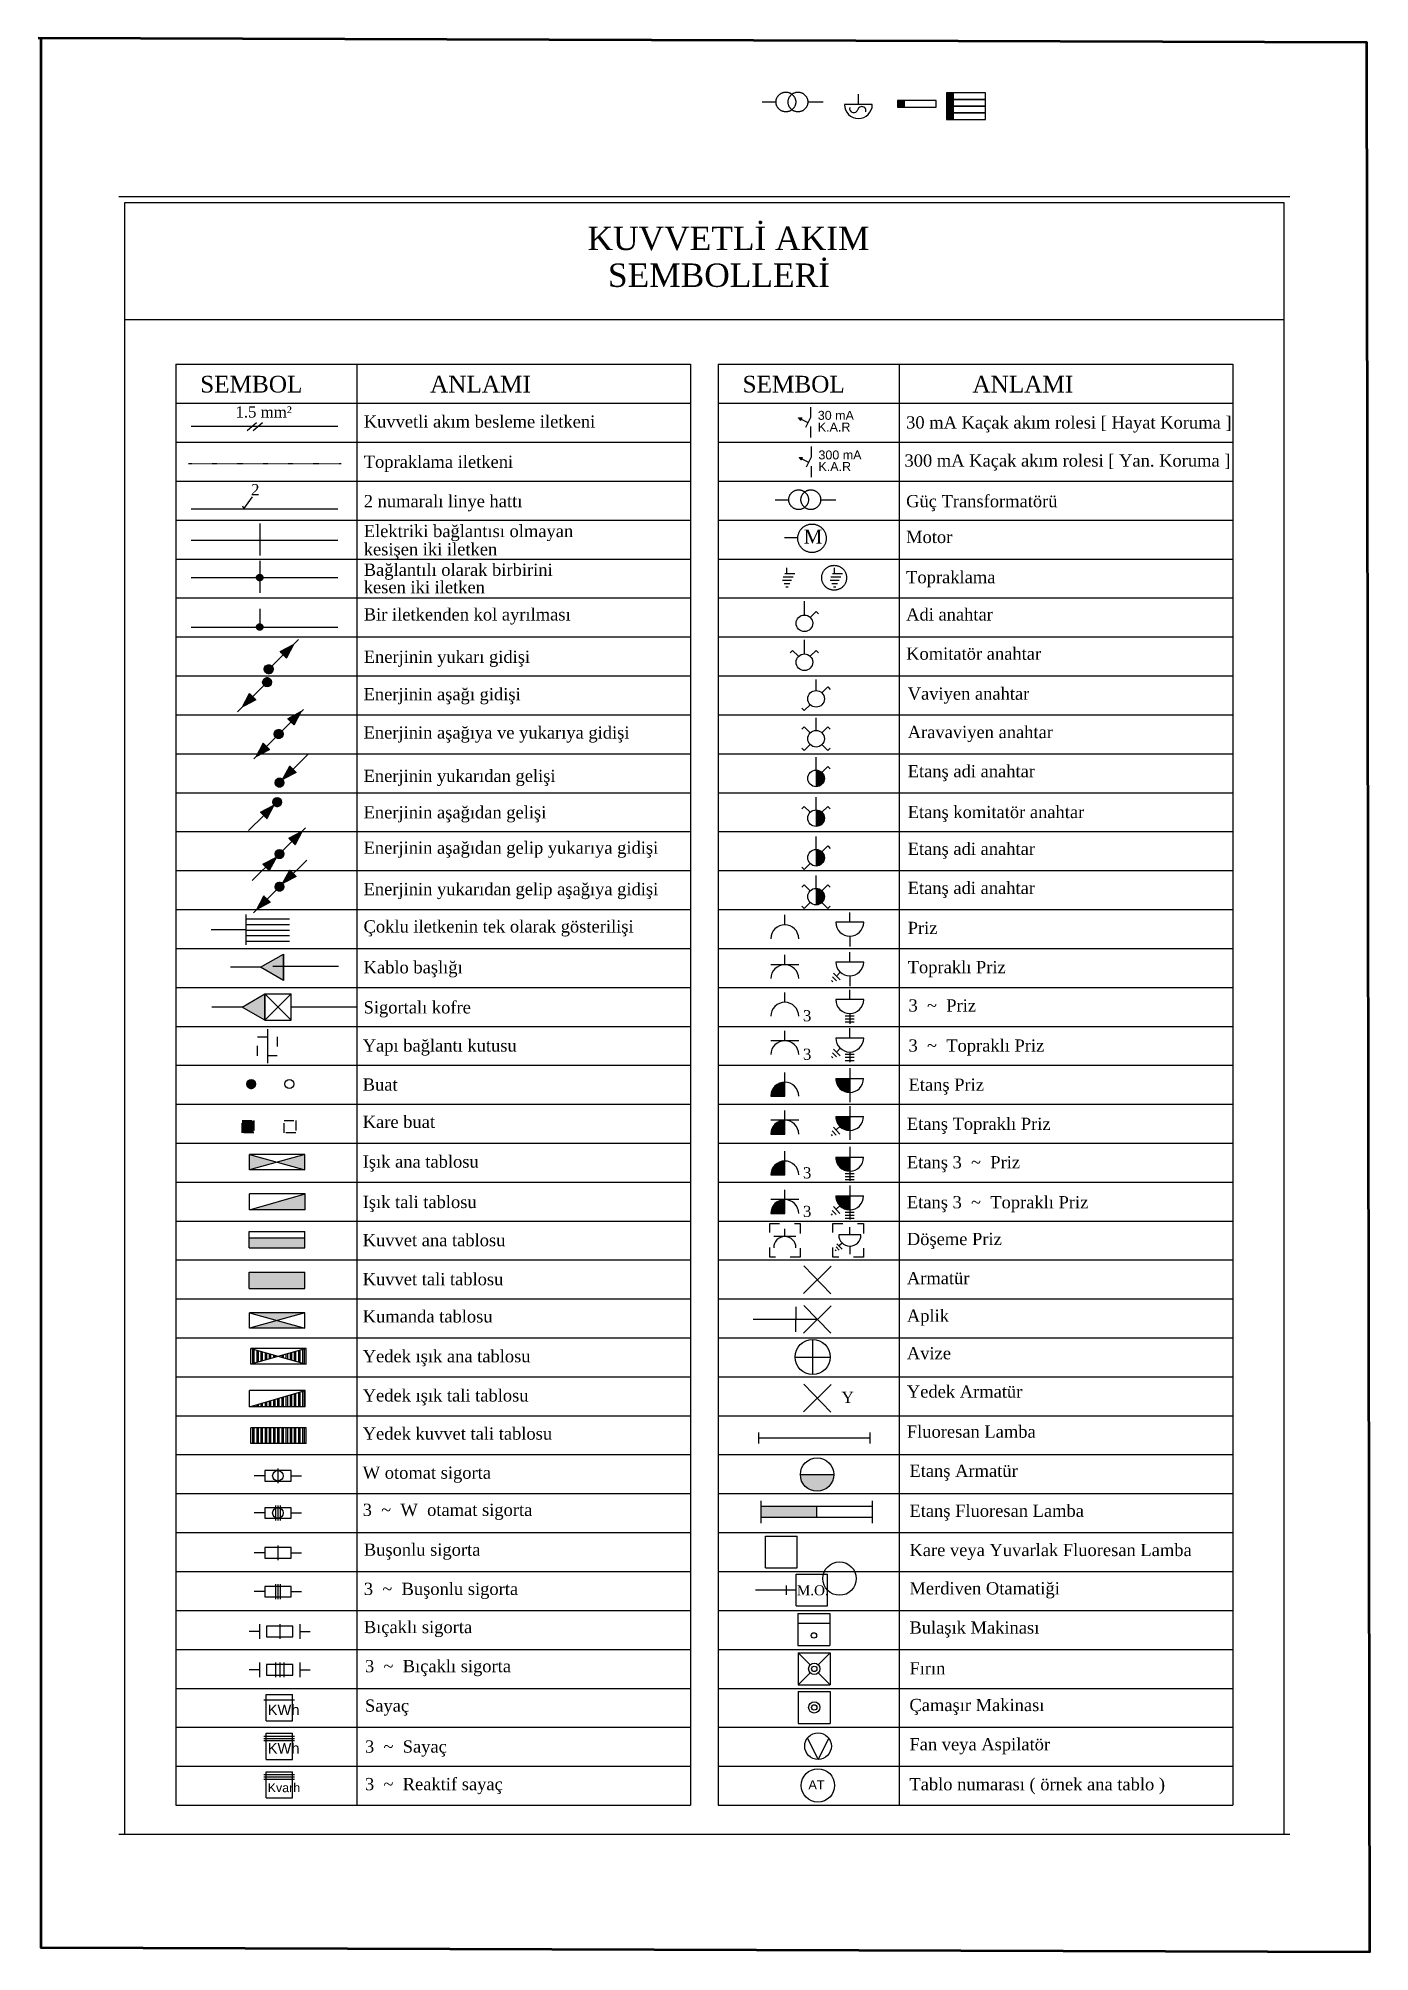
# Model space of a CAD drawing. Header units: millimetres. Extents: x -1335 to 33749, y 2338 to 5277.
# Drawn here: x 3514 to 5133, y 2728 to 5054 of the extents above; entities that cross this region are included whole.
import ezdxf

# ---------------------------------------------------------------- set-up
doc = ezdxf.new("R2010")
doc.units = ezdxf.units.MM
doc.linetypes.add('ACAD_ISO03W100', pattern=[30, 12, -18])
doc.layers.add('DUVAR', color=7, linetype='Continuous', lineweight=53)
doc.styles.add('ARMATÜR', font='times.ttf', dxfattribs={"height": 17.5})
doc.styles.add('STYLE1', font='arial.ttf', dxfattribs={"width": 0.6})
doc.styles.add('style2', font='arial.ttf')

msp = doc.modelspace()

# ---------------------------------------------------------------- texts
at = {"ltscale": 10}
for s, height, style, p in [('KUVVETLİ AKIM', 28.477, 'ARMATÜR', (4182.1, 4797)), ('SEMBOLLERİ', 28.48, 'ARMATÜR', (4206.9, 4752.2)), ('SEMBOL', 20.29, 'ARMATÜR', (3711.2, 4623.8)), ('ANLAMI', 20.29, 'ARMATÜR', (3990.7, 4623.8)), ('SEMBOL', 20.29, 'ARMATÜR', (4370.6, 4623.8)), ('ANLAMI', 20.29, 'ARMATÜR', (4650.1, 4623.8)), ('1.5 mm²', 13.53, 'ARMATÜR', (3754.1, 4593.4)), ('Kuvvetli akım besleme iletkeni', 14.879, 'ARMATÜR', (3910.1, 4581.1)), ('30 mA Kaçak akım rolesi [ Hayat Koruma ]', 14.879, 'ARMATÜR', (4569.5, 4580)), ('Topraklama iletkeni', 14.879, 'ARMATÜR', (3910.1, 4532.2)), ('300 mA Kaçak akım rolesi [ Yan. Koruma ]', 14.879, 'ARMATÜR', (4567.5, 4533.7)), ('2', 13.5, 'ARMATÜR', (3773.1, 4499)), ('2 numaralı linye hattı', 14.879, 'ARMATÜR', (3910.1, 4484.3)), ('Güç Transformatörü', 14.879, 'ARMATÜR', (4569.5, 4484.3)), ('Elektriki bağlantısı olmayan', 14.879, 'ARMATÜR', (3910.1, 4448)), ('M', 16.9, 'ARMATÜR', (4445, 4440.2)), ('Motor', 14.88, 'ARMATÜR', (4569.5, 4440.8)), ('kesişen iki iletken', 14.879, 'ARMATÜR', (3910.1, 4425.8)), ('Bağlantılı olarak birbirini', 14.879, 'ARMATÜR', (3910.1, 4400.9)), ('Topraklama', 14.88, 'ARMATÜR', (4569.5, 4391.9)), ('kesen iki iletken', 14.879, 'ARMATÜR', (3910.1, 4379.7)), ('Bir iletkenden kol ayrılması', 14.879, 'ARMATÜR', (3910.1, 4346.6)), ('Adi anahtar', 14.879, 'ARMATÜR', (4569.5, 4346.6)), ('Enerjinin yukarı gidişi', 14.879, 'ARMATÜR', (3910.1, 4295.1)), ('Komitatör anahtar', 14.879, 'ARMATÜR', (4569.5, 4298.9)), ('Enerjinin aşağı gidişi', 14.879, 'ARMATÜR', (3909.9, 4249.6)), ('Vaviyen anahtar', 14.879, 'ARMATÜR', (4571.4, 4250.3)), ('Enerjinin aşağıya ve yukarıya gidişi', 14.879, 'ARMATÜR', (3909.9, 4203)), ('Aravaviyen anahtar', 14.879, 'ARMATÜR', (4571.4, 4203.6)), ('Enerjinin yukarıdan gelişi', 14.879, 'ARMATÜR', (3909.9, 4150.3)), ('Etanş adi anahtar', 14.879, 'ARMATÜR', (4571.4, 4156)), ('Enerjinin aşağıdan gelişi', 14.879, 'ARMATÜR', (3909.9, 4106)), ('Etanş komitatör anahtar', 14.879, 'ARMATÜR', (4571.4, 4106.4)), ('Enerjinin aşağıdan gelip yukarıya gidişi', 14.879, 'ARMATÜR', (3909.9, 4063)), ('Etanş adi anahtar', 14.879, 'ARMATÜR', (4571.4, 4061.7)), ('Enerjinin yukarıdan gelip aşağıya gidişi', 14.879, 'ARMATÜR', (3909.9, 4012.7)), ('Etanş adi anahtar', 14.879, 'ARMATÜR', (4571.4, 4014.1)), ('Çoklu iletkenin tek olarak gösterilişi', 14.879, 'ARMATÜR', (3909.9, 3967.3)), ('Priz', 14.88, 'ARMATÜR', (4571.4, 3965.5)), ('Kablo başlığı', 14.879, 'ARMATÜR', (3909.9, 3917.6)), ('Topraklı Priz', 14.879, 'ARMATÜR', (4571.4, 3917.8)), ('Sigortalı kofre', 14.879, 'ARMATÜR', (3909.9, 3868.9)), ('3  ~  Priz', 14.88, 'ARMATÜR', (4572.4, 3871.2)), ('3', 13.5, 'ARMATÜR', (4444.1, 3859.4)), ('Yapı bağlantı kutusu', 14.879, 'ARMATÜR', (3908.8, 3822.5)), ('3', 13.5, 'ARMATÜR', (4444.1, 3812.6)), ('3  ~  Topraklı Priz', 14.879, 'ARMATÜR', (4572.4, 3822.5)), ('Buat', 14.88, 'ARMATÜR', (3908.8, 3775)), ('Etanş Priz', 14.88, 'ARMATÜR', (4572.4, 3774.9)), ('Kare buat', 14.88, 'ARMATÜR', (3908.8, 3729.7)), ('Etanş Topraklı Priz', 14.879, 'ARMATÜR', (4570.4, 3727.3)), ('Işık ana tablosu', 14.879, 'ARMATÜR', (3908.8, 3681.4)), ('3', 13.5, 'ARMATÜR', (4444.1, 3668.4)), ('Etanş 3  ~  Priz', 14.879, 'ARMATÜR', (4570.4, 3680.6)), ('Işık tali tablosu', 14.879, 'ARMATÜR', (3908.8, 3632.3)), ('3', 13.5, 'ARMATÜR', (4444.1, 3621.5)), ('Etanş 3  ~  Topraklı Priz', 14.879, 'ARMATÜR', (4570.4, 3632)), ('Kuvvet ana tablosu', 14.879, 'ARMATÜR', (3908.8, 3585.9)), ('Döşeme Priz', 14.879, 'ARMATÜR', (4570.4, 3587.3)), ('Kuvvet tali tablosu', 14.879, 'ARMATÜR', (3908.8, 3538.4)), ('Armatür', 14.88, 'ARMATÜR', (4570.4, 3539.7)), ('Kumanda tablosu', 14.879, 'ARMATÜR', (3908.8, 3493.2)), ('Aplik', 14.88, 'ARMATÜR', (4570.4, 3494)), ('Yedek ışık ana tablosu', 14.879, 'ARMATÜR', (3908.8, 3444.8)), ('Avize', 14.88, 'ARMATÜR', (4570.4, 3448.4)), ('Yedek ışık tali tablosu', 14.879, 'ARMATÜR', (3908.8, 3397.1)), ('Y', 13.5, 'ARMATÜR', (4491.1, 3395.4)), ('Yedek Armatür', 14.879, 'ARMATÜR', (4570.4, 3401.8)), ('Yedek kuvvet tali tablosu', 14.879, 'ARMATÜR', (3908.8, 3350.7)), ('Fluoresan Lamba', 14.879, 'ARMATÜR', (4570.4, 3353.1)), ('W otomat sigorta', 14.879, 'ARMATÜR', (3908.8, 3303.2)), ('Etanş Armatür', 14.879, 'ARMATÜR', (4573.5, 3305.5)), ('3  ~  W  otamat sigorta', 14.879, 'ARMATÜR', (3908.8, 3258)), ('Etanş Fluoresan Lamba', 14.879, 'ARMATÜR', (4573.5, 3256.9)), ('Buşonlu sigorta', 14.879, 'ARMATÜR', (3910.2, 3209.6)), ('Kare veya Yuvarlak Fluoresan Lamba', 14.879, 'ARMATÜR', (4573.5, 3209.2)), ('3  ~  Buşonlu sigorta ', 14.879, 'ARMATÜR', (3910.2, 3161.9)), ('M.O.', 12.17, 'ARMATÜR', (4436.6, 3161.5)), ('Merdiven Otamatiği', 14.879, 'ARMATÜR', (4573.5, 3162.6)), ('Bıçaklı sigorta', 14.879, 'ARMATÜR', (3910.2, 3115.5)), ('Bulaşık Makinası', 14.879, 'ARMATÜR', (4573.5, 3114.9)), ('3  ~  Bıçaklı sigorta ', 14.879, 'ARMATÜR', (3911.6, 3068)), ('Fırın', 14.88, 'ARMATÜR', (4573.5, 3065.3)), ('Sayaç', 14.88, 'ARMATÜR', (3911.6, 3020)), ('Çamaşır Makinası', 14.879, 'ARMATÜR', (4573.5, 3020.7)), ('3  ~  Sayaç', 14.879, 'ARMATÜR', (3911.6, 2970.2)), ('Fan veya Aspilatör', 14.879, 'ARMATÜR', (4573.5, 2973)), ('3  ~  Reaktif sayaç', 14.879, 'ARMATÜR', (3911.6, 2924.6)), (' AT', 10.93, 'style2', (4446.5, 2925.8)), ('Tablo numarası ( örnek ana tablo )', 14.879, 'ARMATÜR', (4573.5, 2924.4))]:
    msp.add_text(s, height=height, dxfattribs=dict(at, style=style)).set_placement(p)
at = {"style": 'STYLE1'}
for s, height, p in [('30 mA', 10.87, (4462.1, 4590.6)), ('K.A.R', 10.87, (4462.1, 4576.4)), ('300 mA', 10.87, (4462.9, 4542.5)), ('K.A.R', 10.87, (4462.9, 4528.4)), ('KWh', 12.78, (3793.3, 3015.9)), ('KWh', 12.78, (3793.3, 2969.1)), ('Kvarh', 10.82, (3793.3, 2922.2))]:
    msp.add_text(s, height=height, dxfattribs=at).set_placement(p)

# ---------------------------------------------------------------- hatches: boundary and pattern name
at = {"ltscale": 10}
for points in [[(4558.9, 4970.7), (4567, 4970.7), (4567, 4978.8), (4558.9, 4978.8)], [(4618.5, 4979.9), (4626.6, 4979.9), (4626.6, 4988), (4618.5, 4988)], [(4618.5, 4971.8), (4626.6, 4971.8), (4626.6, 4979.9), (4618.5, 4979.9)], [(4618.5, 4963.7), (4626.6, 4963.7), (4626.6, 4971.8), (4618.5, 4971.8)], [(4618.5, 4955.6), (4626.6, 4955.6), (4626.6, 4963.7), (4618.5, 4963.7)], [(3771.2, 3630.1), (3838.8, 3630.1), (3838.8, 3649.8)]]:
    msp.add_hatch(color=256, dxfattribs=at).paths.add_polyline_path(points)
at = {"linetype": 'ACAD_ISO03W100', "ltscale": 10}
h = msp.add_hatch(color=256, dxfattribs=at)
h.paths.add_polyline_path([(3783.8, 4402.6), (3783.8, 4398.5), (3787.9, 4398.5, 0.414214)])
h.paths.add_polyline_path([(3787.9, 4398.5), (3783.8, 4398.5), (3783.8, 4394.4, 0.414214)])
h.paths.add_polyline_path([(3783.8, 4398.5), (3779.7, 4398.5, 0.414214), (3783.8, 4394.4)])
h.paths.add_polyline_path([(3783.8, 4402.6, 0.414214), (3779.7, 4398.5), (3783.8, 4398.5)])
h = msp.add_hatch(color=256, dxfattribs=at)
h.paths.add_polyline_path([(3784, 4343), (3784, 4339), (3788.1, 4339, 0.414214)])
h.paths.add_polyline_path([(3788.1, 4339), (3784, 4339), (3784, 4334.9, 0.414214)])
h.paths.add_polyline_path([(3784, 4339), (3779.9, 4339, 0.414214), (3784, 4334.9)])
h.paths.add_polyline_path([(3784, 4343, 0.414214), (3779.9, 4339), (3784, 4339)])
for color, points in [(256, [(4460, 4144.6, 0.414214), (4470.2, 4154.7, 0.414214), (4460, 4164.9)]), (256, [(4460, 4096.2, 0.414214), (4470.2, 4106.3, 0.414214), (4460, 4116.4)]), (256, [(4460, 4048, 0.414214), (4470.2, 4058.2, 0.414214), (4460, 4068.3)]), (256, [(4460, 4000.7, 0.414214), (4470.2, 4010.9, 0.414214), (4460, 4021)]), (256, [(4422, 3785.3), (4421.4, 3785.3, 0.402331), (4405.1, 3768.4), (4422, 3768.4)]), (256, [(3776.4, 3723.6), (3776.4, 3738.6), (3762.2, 3738.6), (3762.2, 3723.6)]), (256, [(4422, 3739.1), (4421.4, 3739.1, 0.402331), (4405.1, 3722.2), (4422, 3722.2)]), (256, [(4405.1, 3672.6), (4422, 3672.6), (4422, 3689.5), (4421.4, 3689.5, 0.402331)]), (256, [(4422, 3642.6), (4421.4, 3642.6, 0.402331), (4405.1, 3625.7), (4422, 3625.7)]), (256, [(3770.7, 3596.3), (3770.7, 3583.9), (3838.3, 3583.9), (3838.3, 3596.3)]), (256, [(3838.3, 3534.7), (3838.3, 3554.4), (3770.7, 3554.4), (3770.7, 3534.7)]), (2, [(4440.9, 3308.3, 1), (4481.5, 3308.3)]), (2, [(4460.7, 3256.1), (4460.7, 3269.6), (4393, 3269.6), (4393, 3256.1)])]:
    msp.add_hatch(color=color, dxfattribs=at).paths.add_polyline_path(points)
for points in [[(3812.4, 3909), (3812.4, 3941), (3784.7, 3925)], [(3789.7, 3860.6), (3789.7, 3892.6), (3762.1, 3876.6)]]:
    msp.add_hatch(color=7).paths.add_polyline_path(points)
h = msp.add_hatch(color=256)
h.paths.add_polyline_path([(3838.4, 3678.6), (3838.4, 3697.6), (3804.7, 3688.1)])
h.paths.add_polyline_path([(3771, 3697.6), (3771, 3678.6), (3804.7, 3688.1)])
h = msp.add_hatch(color=256, dxfattribs=at)
h.paths.add_polyline_path([(3771, 3505.1), (3804.7, 3495.6), (3838.4, 3505.1)])
h.paths.add_polyline_path([(3838.4, 3486.1), (3804.7, 3495.6), (3771, 3486.1)])

# ---------------------------------------------------------------- linework, layer by layer
for p, q in [((4511.5, 4973.9), (4511.5, 4986.5)), ((4394.6, 4977), (4411.2, 4977)), ((4450.1, 4977), (4468.6, 4977)), ((3764.3, 4482.4), (3774.7, 4497)), ((4410.2, 4493.5), (4426.8, 4493.5)), ((4465.7, 4493.5), (4484.2, 4493.5)), ((3762.6, 4486.2), (3764.3, 4482.4)), ((3783.6, 4464.6), (3783.6, 4425.6)), ((4421.5, 4447.5), (4438.1, 4447.5)), ((3783.6, 4419.1), (3783.6, 4380.1)), ((4424.6, 4403.3), (4424.6, 4410.6)), ((4482.6, 4403.3), (4482.6, 4410.6)), ((3783.6, 4361), (3783.6, 4337)), ((4445.8, 4353.3), (4445.8, 4370.3)), ((4445.8, 4306), (4445.8, 4323.1)), ((4460, 4261.6), (4460, 4274.8)), ((4460, 4213.1), (4460, 4228.4)), ((4460, 4164.9), (4460, 4180.4)), ((4460, 4116.4), (4460, 4132)), ((4460, 4068.3), (4460, 4083.9)), ((4460, 4021), (4460, 4036.6)), ((3766.7, 3989.1), (3766.7, 3952.4)), ((3766.7, 3983.9), (3820, 3983.9)), ((3766.7, 3970.7), (3724.7, 3970.7)), ((3766.7, 3977.1), (3820, 3977.1)), ((3766.7, 3970.3), (3820, 3970.3)), ((3766.7, 3963.6), (3820, 3963.6)), ((3766.7, 3956.8), (3820, 3956.8)), ((4495.5, 3866.2), (4506.4, 3866.2)), ((4495.5, 3862.4), (4506.4, 3862.4)), ((3793, 3849.6), (3793, 3808.4)), ((4495.5, 3858.7), (4506.4, 3858.7)), ((4495.5, 3819.4), (4506.4, 3819.4)), ((4495.5, 3815.7), (4506.4, 3815.7)), ((4495.5, 3811.9), (4506.4, 3811.9)), ((4422, 3768.4), (4422, 3785.2)), ((4405.1, 3768.4), (4422, 3768.4)), ((4405.1, 3722.2), (4422, 3722.2)), ((4422, 3722.2), (4422, 3739)), ((4422, 3672.6), (4422, 3689.5)), ((4405.1, 3672.6), (4422, 3672.6)), ((4495.5, 3674.3), (4506.4, 3674.3)), ((4495.5, 3670.6), (4506.4, 3670.6)), ((4495.5, 3666.9), (4506.4, 3666.9)), ((4422, 3625.7), (4422, 3642.5)), ((4405.1, 3625.7), (4422, 3625.7)), ((4495.5, 3627.4), (4506.4, 3627.4)), ((4495.5, 3623.6), (4506.4, 3623.6)), ((4495.5, 3619.9), (4506.4, 3619.9)), ((4461.5, 3497), (4383.4, 3497)), ((4435.3, 3512.1), (4435.3, 3496.9)), ((4435.3, 3481.8), (4435.3, 3496.9)), ((3775.3, 3443.3), (3775.3, 3460.8)), ((3777, 3443.7), (3777, 3460.3)), ((3780.4, 3444.7), (3780.4, 3459.3)), ((3782.1, 3445.2), (3782.1, 3458.9)), ((3785.5, 3446.1), (3785.5, 3457.9)), ((3787.1, 3446.6), (3787.1, 3457.4)), ((3790.5, 3447.5), (3790.5, 3456.5)), ((3792.2, 3448), (3792.2, 3456)), ((3795.6, 3449), (3795.6, 3455.1)), ((3797.3, 3449.4), (3797.3, 3454.6)), ((3800.7, 3450.4), (3800.7, 3453.6)), ((3802.4, 3450.9), (3802.4, 3453.2)), ((3805.7, 3451.8), (3805.7, 3452.2)), ((3807.4, 3451.7), (3807.4, 3452.3)), ((3810.8, 3450.8), (3810.8, 3453.2)), ((3812.5, 3450.3), (3812.5, 3453.7)), ((3815.9, 3449.4), (3815.9, 3454.7)), ((3817.6, 3448.9), (3817.6, 3455.1)), ((3821, 3447.9), (3821, 3456.1)), ((3822.7, 3447.5), (3822.7, 3456.6)), ((3826, 3446.5), (3826, 3457.5)), ((3827.7, 3446), (3827.7, 3458)), ((3831.1, 3445.1), (3831.1, 3458.9)), ((3832.8, 3444.6), (3832.8, 3459.4)), ((3836.2, 3443.6), (3836.2, 3460.4)), ((3837.9, 3443.2), (3837.9, 3460.8)), ((3790.5, 3390.8), (3790.5, 3396.5)), ((3792.2, 3390.8), (3792.2, 3397)), ((3795.6, 3390.8), (3795.6, 3398)), ((3797.3, 3390.8), (3797.3, 3398.5)), ((3800.7, 3390.8), (3800.7, 3399.4)), ((3802.4, 3390.8), (3802.4, 3399.9)), ((3805.7, 3390.8), (3805.7, 3400.9)), ((3807.4, 3390.8), (3807.4, 3401.4)), ((3810.8, 3390.8), (3810.8, 3402.4)), ((3812.5, 3390.8), (3812.5, 3402.9)), ((3815.9, 3390.8), (3815.9, 3403.9)), ((3817.6, 3390.8), (3817.6, 3404.4)), ((3821, 3390.8), (3821, 3405.4)), ((3822.7, 3390.8), (3822.7, 3405.9)), ((3826, 3390.8), (3826, 3406.8)), ((3827.7, 3390.8), (3827.7, 3407.3)), ((3831.1, 3390.8), (3831.1, 3408.3)), ((3832.8, 3390.8), (3832.8, 3408.8)), ((3836.2, 3390.8), (3836.2, 3409.8)), ((3837.9, 3390.8), (3837.9, 3410.3)), ((3771.9, 3390.8), (3771.9, 3391.1)), ((3775.3, 3390.8), (3775.3, 3392)), ((3777, 3390.8), (3777, 3392.5)), ((3780.4, 3390.8), (3780.4, 3393.5)), ((3782.1, 3390.8), (3782.1, 3394)), ((3785.5, 3390.8), (3785.5, 3395)), ((3787.1, 3390.8), (3787.1, 3395.5)), ((3775.3, 3346.1), (3775.3, 3365)), ((3777, 3346.1), (3777, 3365)), ((3780.4, 3346.1), (3780.4, 3365)), ((3782.1, 3346.1), (3782.1, 3365)), ((3785.5, 3346.1), (3785.5, 3365)), ((3787.1, 3346.1), (3787.1, 3365)), ((3790.5, 3346.1), (3790.5, 3365)), ((3792.2, 3346.1), (3792.2, 3365)), ((3795.6, 3346.1), (3795.6, 3365)), ((3797.3, 3346.1), (3797.3, 3365)), ((3800.7, 3346.1), (3800.7, 3365)), ((3802.4, 3346.1), (3802.4, 3365)), ((3805.7, 3346.1), (3805.7, 3365)), ((3807.4, 3346.1), (3807.4, 3365)), ((3810.8, 3346.1), (3810.8, 3365)), ((3812.5, 3346.1), (3812.5, 3365)), ((3815.9, 3346.1), (3815.9, 3365)), ((3817.6, 3346.1), (3817.6, 3365)), ((3821, 3346.1), (3821, 3365)), ((3822.7, 3346.1), (3822.7, 3365)), ((3826, 3346.1), (3826, 3365)), ((3827.7, 3346.1), (3827.7, 3365)), ((3831.1, 3346.1), (3831.1, 3365)), ((3832.8, 3346.1), (3832.8, 3365)), ((3836.2, 3346.1), (3836.2, 3365)), ((3837.9, 3346.1), (3837.9, 3365)), ((4435.7, 3167.9), (4386.3, 3167.9)), ((4423.5, 3173.3), (4423.5, 3162))]:
    msp.add_line(p, q, dxfattribs=at)
for p, q in [((4558.9, 4978.8), (4558.9, 4970.7)), ((4606.2, 4978.8), (4558.9, 4978.8)), ((4567, 4978.8), (4567, 4970.7)), ((4606.2, 4970.7), (4606.2, 4978.8)), ((4618.5, 4988), (4618.5, 4979.9)), ((4665.8, 4988), (4618.5, 4988)), ((4618.5, 4979.9), (4618.5, 4971.8)), ((4665.8, 4979.9), (4618.5, 4979.9)), ((4618.5, 4979.9), (4665.8, 4979.9)), ((4626.6, 4988), (4626.6, 4979.9)), ((4626.6, 4979.9), (4626.6, 4971.8)), ((4665.8, 4955.6), (4665.8, 4988)), ((4528.4, 4973.9), (4494.6, 4973.9)), ((4558.9, 4970.7), (4606.2, 4970.7)), ((4665.8, 4971.8), (4618.5, 4971.8)), ((4618.5, 4971.8), (4665.8, 4971.8)), ((4618.5, 4971.8), (4618.5, 4963.7)), ((4618.5, 4963.7), (4618.5, 4955.6)), ((4665.8, 4963.7), (4618.5, 4963.7)), ((4618.5, 4963.7), (4665.8, 4963.7)), ((4618.5, 4955.6), (4665.8, 4955.6)), ((4626.6, 4971.8), (4626.6, 4963.7)), ((4626.6, 4963.7), (4626.6, 4955.6)), ((3681.7, 4658.1), (3681.7, 2906.4)), ((3681.7, 4658.1), (4307.3, 4658.1)), ((3901.5, 4658.1), (3901.5, 2906.4)), ((4341.1, 4658.1), (4341.1, 2906.4)), ((4341.1, 4658.1), (4966.7, 4658.1)), ((4560.9, 4658.1), (4560.9, 2906.4)), ((3681.7, 4610.7), (4307.3, 4610.7)), ((4341.1, 4610.7), (4966.7, 4610.7)), ((4453.1, 4606.1), (4453.1, 4593.3)), ((4438.7, 4592.9), (4442.5, 4592.9)), ((4438.7, 4592.9), (4441, 4589.9)), ((4438.7, 4592.8), (4438.8, 4592.9)), ((4438.8, 4592.7), (4439, 4592.9)), ((4438.9, 4592.6), (4439.2, 4592.9)), ((4439, 4592.4), (4439.5, 4592.9)), ((4439.1, 4592.3), (4439.7, 4592.9)), ((4439.2, 4592.2), (4439.9, 4592.9)), ((4439.3, 4592.1), (4440.1, 4592.9)), ((4439.4, 4591.9), (4440.4, 4592.9)), ((4439.5, 4591.8), (4440.6, 4592.9)), ((4439.6, 4591.7), (4440.8, 4592.9)), ((4439.7, 4591.6), (4441, 4592.9)), ((4439.8, 4591.4), (4441.3, 4592.9)), ((4439.9, 4591.3), (4441.5, 4592.9)), ((4440, 4591.2), (4441.7, 4592.9)), ((4440.1, 4591), (4441.9, 4592.9)), ((4440.2, 4590.9), (4442.2, 4592.9)), ((4440.3, 4590.8), (4442.4, 4592.9)), ((4440.4, 4590.7), (4442.4, 4592.7)), ((4440.5, 4590.5), (4442.2, 4592.2)), ((4440.6, 4590.4), (4442, 4591.8)), ((4440.7, 4590.3), (4441.7, 4591.3)), ((4440.8, 4590.1), (4441.5, 4590.9)), ((4440.9, 4590), (4441.3, 4590.4)), ((4442.5, 4592.9), (4441, 4589.9)), ((4441, 4589.9), (4441.1, 4590)), ((4441.8, 4591.4), (4450.1, 4587.2)), ((4453.1, 4593.3), (4447.1, 4581.2)), ((3681.7, 4563.4), (4307.3, 4563.4)), ((4341.1, 4563.4), (4966.7, 4563.4)), ((4453.1, 4582.3), (4453.1, 4569)), ((4439.5, 4544.8), (4443.3, 4544.8)), ((4439.5, 4544.8), (4441.8, 4541.8)), ((4439.5, 4544.8), (4439.6, 4544.8)), ((4439.6, 4544.6), (4439.8, 4544.8)), ((4439.7, 4544.5), (4440, 4544.8)), ((4439.8, 4544.4), (4440.3, 4544.8)), ((4439.9, 4544.3), (4440.5, 4544.8)), ((4440, 4544.1), (4440.7, 4544.8)), ((4440.1, 4544), (4440.9, 4544.8)), ((4440.2, 4543.9), (4441.2, 4544.8)), ((4440.3, 4543.8), (4441.4, 4544.8)), ((4440.4, 4543.6), (4441.6, 4544.8)), ((4440.5, 4543.5), (4441.8, 4544.8)), ((4440.6, 4543.4), (4442.1, 4544.8)), ((4440.7, 4543.2), (4442.3, 4544.8)), ((4440.8, 4543.1), (4442.5, 4544.8)), ((4440.9, 4543), (4442.7, 4544.8)), ((4441, 4542.9), (4443, 4544.8)), ((4441.1, 4542.7), (4443.2, 4544.8)), ((4441.2, 4542.6), (4443.2, 4544.6)), ((4441.3, 4542.5), (4443, 4544.2)), ((4441.4, 4542.3), (4442.8, 4543.7)), ((4441.5, 4542.2), (4442.5, 4543.3)), ((4441.6, 4542.1), (4442.3, 4542.8)), ((4441.7, 4542), (4442.1, 4542.4)), ((4443.3, 4544.8), (4441.8, 4541.8)), ((4441.8, 4541.8), (4441.9, 4541.9)), ((4442.6, 4543.3), (4450.9, 4539.2)), ((4453.9, 4545.2), (4447.9, 4533.1)), ((4453.9, 4558), (4453.9, 4545.2)), ((3681.7, 4516), (4307.3, 4516)), ((4341.1, 4516), (4966.7, 4516)), ((4453.9, 4534.2), (4453.9, 4521)), ((3681.7, 4468.7), (4307.3, 4468.7)), ((4341.1, 4468.7), (4966.7, 4468.7)), ((3681.7, 4421.3), (4307.3, 4421.3)), ((4341.1, 4421.3), (4966.7, 4421.3)), ((3681.7, 4374), (4307.3, 4374)), ((4341.1, 4374), (4966.7, 4374)), ((4453, 4350.3), (4460.2, 4357.5)), ((4460.2, 4357.5), (4463.1, 4354.6)), ((3681.7, 4326.7), (4307.3, 4326.7)), ((3808.3, 4308.8), (3824.6, 4317.4)), ((3808.3, 4308.8), (3816, 4301.2)), ((3808.4, 4308.9), (3820.1, 4308.9)), ((3808.6, 4308.5), (3819.9, 4308.5)), ((3808.9, 4308.2), (3819.7, 4308.2)), ((3809.1, 4309.2), (3820.2, 4309.2)), ((3809.3, 4307.9), (3819.5, 4307.9)), ((3809.6, 4307.5), (3819.3, 4307.5)), ((3809.7, 4309.6), (3820.4, 4309.6)), ((3809.9, 4307.2), (3819.2, 4307.2)), ((3810.3, 4306.8), (3819, 4306.8)), ((3810.4, 4309.9), (3820.6, 4309.9)), ((3810.6, 4306.5), (3818.8, 4306.5)), ((3811, 4310.2), (3820.8, 4310.2)), ((3811, 4306.2), (3818.6, 4306.2)), ((3811.3, 4305.8), (3818.4, 4305.8)), ((3811.6, 4310.6), (3821, 4310.6)), ((3811.6, 4305.5), (3818.3, 4305.5)), ((3812, 4305.2), (3818.1, 4305.2)), ((3812.3, 4310.9), (3821.1, 4310.9)), ((3812.3, 4304.8), (3817.9, 4304.8)), ((3812.7, 4304.5), (3817.7, 4304.5)), ((3812.9, 4311.2), (3821.3, 4311.2)), ((3813, 4304.1), (3817.6, 4304.1)), ((3813.3, 4303.8), (3817.4, 4303.8)), ((3813.6, 4311.6), (3821.5, 4311.6)), ((3814.2, 4311.9), (3821.7, 4311.9)), ((3814.8, 4312.3), (3821.9, 4312.3)), ((3815.5, 4312.6), (3822, 4312.6)), ((3824.6, 4317.4), (3816, 4301.2)), ((3816.1, 4312.9), (3822.2, 4312.9)), ((3816.8, 4313.3), (3822.4, 4313.3)), ((3817.4, 4313.6), (3822.6, 4313.6)), ((3818, 4313.9), (3822.7, 4313.9)), ((3818.7, 4314.3), (3822.9, 4314.3)), ((3819.3, 4314.6), (3823.1, 4314.6)), ((3819.9, 4315), (3823.3, 4315)), ((3820.6, 4315.3), (3823.5, 4315.3)), ((3821.2, 4315.6), (3823.6, 4315.6)), ((3821.9, 4316), (3823.8, 4316)), ((3822.5, 4316.3), (3824, 4316.3)), ((3823.1, 4316.7), (3824.2, 4316.7)), ((3823.8, 4317), (3824.4, 4317)), ((3824.4, 4317.3), (3824.5, 4317.3)), ((4341.1, 4326.7), (4966.7, 4326.7)), ((4431.5, 4310.2), (4428.6, 4307.4)), ((4438.7, 4303.1), (4431.5, 4310.2)), ((4453, 4303.1), (4460.2, 4310.2)), ((4460.2, 4310.2), (4463.1, 4307.4)), ((3789.2, 4287.9), (3800, 4287.9)), ((3789.2, 4287.5), (3800, 4287.5)), ((3789.2, 4287.2), (3800, 4287.2)), ((3789.3, 4288.6), (3799.9, 4288.6)), ((3789.3, 4288.2), (3800, 4288.2)), ((3789.3, 4286.9), (3800, 4286.9)), ((3789.3, 4286.5), (3800, 4286.5)), ((3789.4, 4288.9), (3799.9, 4288.9)), ((3789.4, 4286.2), (3799.9, 4286.2)), ((3789.5, 4289.2), (3799.7, 4289.2)), ((3789.5, 4285.9), (3799.8, 4285.9)), ((3789.6, 4289.6), (3799.6, 4289.6)), ((3789.6, 4285.5), (3799.7, 4285.5)), ((3789.7, 4285.2), (3799.5, 4285.2)), ((3789.8, 4289.9), (3799.5, 4289.9)), ((3789.9, 4284.8), (3799.4, 4284.8)), ((3790, 4290.2), (3799.3, 4290.2)), ((3790.1, 4284.5), (3799.2, 4284.5)), ((3790.2, 4290.6), (3799.1, 4290.6)), ((3790.3, 4284.2), (3798.9, 4284.2)), ((3790.5, 4290.9), (3798.8, 4290.9)), ((3790.6, 4283.8), (3798.6, 4283.8)), ((3790.8, 4291.3), (3798.5, 4291.3)), ((3791, 4283.5), (3798.3, 4283.5)), ((3791.1, 4291.6), (3798.1, 4291.6)), ((3791.4, 4283.1), (3797.9, 4283.1)), ((3791.6, 4291.9), (3797.7, 4291.9)), ((3791.9, 4282.8), (3797.4, 4282.8)), ((3792.2, 4292.3), (3797.1, 4292.3)), ((3792.6, 4282.5), (3796.7, 4282.5)), ((3793, 4292.6), (3796.3, 4292.6)), ((3793.7, 4282.1), (3795.5, 4282.1)), ((3813.7, 4303.5), (3817.2, 4303.5)), ((3814, 4303.1), (3817, 4303.1)), ((3814.3, 4302.8), (3816.8, 4302.8)), ((3814.7, 4302.5), (3816.7, 4302.5)), ((3815, 4302.1), (3816.5, 4302.1)), ((3815.4, 4301.8), (3816.3, 4301.8)), ((3815.7, 4301.4), (3816.1, 4301.4)), ((3681.7, 4279.3), (4307.3, 4279.3)), ((3762.7, 4241.5), (3771.3, 4257.8)), ((3771.9, 4257.2), (3771, 4257.2)), ((3771.6, 4257.5), (3771.1, 4257.5)), ((3778.9, 4250.1), (3771.3, 4257.8)), ((3798, 4271.7), (3787.2, 4271.7)), ((3798, 4271.4), (3787.2, 4271.4)), ((3798, 4271.1), (3787.2, 4271.1)), ((3798, 4272.4), (3787.3, 4272.4)), ((3798, 4272.1), (3787.3, 4272.1)), ((3798, 4270.7), (3787.3, 4270.7)), ((3797.9, 4270.4), (3787.3, 4270.4)), ((3797.9, 4272.7), (3787.4, 4272.7)), ((3797.9, 4270), (3787.4, 4270)), ((3797.8, 4273.1), (3787.5, 4273.1)), ((3797.8, 4269.7), (3787.5, 4269.7)), ((3797.7, 4273.4), (3787.6, 4273.4)), ((3797.5, 4273.8), (3787.7, 4273.8)), ((3797.6, 4269.4), (3787.7, 4269.4)), ((3797.5, 4269), (3787.8, 4269)), ((3797.4, 4274.1), (3787.9, 4274.1)), ((3797.3, 4268.7), (3788, 4268.7)), ((3797.2, 4274.4), (3788.1, 4274.4)), ((3797.1, 4268.4), (3788.2, 4268.4)), ((3796.9, 4274.8), (3788.4, 4274.8)), ((3796.8, 4268), (3788.5, 4268)), ((3796.6, 4275.1), (3788.6, 4275.1)), ((3796.5, 4267.7), (3788.8, 4267.7)), ((3796.3, 4275.5), (3789, 4275.5)), ((3796.1, 4267.3), (3789.1, 4267.3)), ((3795.9, 4275.8), (3789.4, 4275.8)), ((3795.7, 4267), (3789.6, 4267)), ((3795.4, 4276.1), (3789.9, 4276.1)), ((3795.1, 4266.7), (3790.2, 4266.7)), ((3794.7, 4276.5), (3790.6, 4276.5)), ((3794.3, 4266.3), (3791, 4266.3)), ((3793.5, 4276.8), (3791.7, 4276.8)), ((4341.1, 4279.3), (4966.7, 4279.3)), ((4467.2, 4258.6), (4474.4, 4265.8)), ((4474.4, 4265.8), (4477.2, 4262.9)), ((3778.9, 4250.1), (3762.7, 4241.5)), ((3762.9, 4241.6), (3762.7, 4241.6)), ((3763.5, 4241.9), (3762.9, 4241.9)), ((3764.1, 4242.3), (3763.1, 4242.3)), ((3764.8, 4242.6), (3763.3, 4242.6)), ((3765.4, 4243), (3763.5, 4243)), ((3766, 4243.3), (3763.6, 4243.3)), ((3766.7, 4243.6), (3763.8, 4243.6)), ((3767.3, 4244), (3764, 4244)), ((3768, 4244.3), (3764.2, 4244.3)), ((3768.6, 4244.7), (3764.3, 4244.7)), ((3769.2, 4245), (3764.5, 4245)), ((3769.9, 4245.3), (3764.7, 4245.3)), ((3770.5, 4245.7), (3764.9, 4245.7)), ((3771.2, 4246), (3765.1, 4246)), ((3771.8, 4246.3), (3765.2, 4246.3)), ((3772.4, 4246.7), (3765.4, 4246.7)), ((3773.1, 4247), (3765.6, 4247)), ((3773.7, 4247.4), (3765.8, 4247.4)), ((3774.4, 4247.7), (3766, 4247.7)), ((3775, 4248), (3766.1, 4248)), ((3775.6, 4248.4), (3766.3, 4248.4)), ((3776.3, 4248.7), (3766.5, 4248.7)), ((3776.9, 4249), (3766.7, 4249)), ((3777.5, 4249.4), (3766.9, 4249.4)), ((3778.2, 4249.7), (3767, 4249.7)), ((3778.8, 4250.1), (3767.2, 4250.1)), ((3778.7, 4250.4), (3767.4, 4250.4)), ((3778.3, 4250.7), (3767.6, 4250.7)), ((3778, 4251.1), (3767.7, 4251.1)), ((3777.7, 4251.4), (3767.9, 4251.4)), ((3777.3, 4251.8), (3768.1, 4251.8)), ((3777, 4252.1), (3768.3, 4252.1)), ((3776.6, 4252.4), (3768.5, 4252.4)), ((3776.3, 4252.8), (3768.6, 4252.8)), ((3776, 4253.1), (3768.8, 4253.1)), ((3775.6, 4253.4), (3769, 4253.4)), ((3775.3, 4253.8), (3769.2, 4253.8)), ((3775, 4254.1), (3769.4, 4254.1)), ((3774.6, 4254.5), (3769.5, 4254.5)), ((3774.3, 4254.8), (3769.7, 4254.8)), ((3773.9, 4255.1), (3769.9, 4255.1)), ((3773.6, 4255.5), (3770.1, 4255.5)), ((3773.3, 4255.8), (3770.3, 4255.8)), ((3772.9, 4256.2), (3770.4, 4256.2)), ((3772.6, 4256.5), (3770.6, 4256.5)), ((3772.3, 4256.8), (3770.8, 4256.8)), ((3834.1, 4235.8), (3817.8, 4227.2)), ((3825.5, 4219.6), (3834.1, 4235.8)), ((3830.6, 4229.3), (3830.6, 4234)), ((3830.9, 4229.9), (3830.9, 4234.2)), ((3831.3, 4230.6), (3831.3, 4234.4)), ((3831.6, 4231.2), (3831.6, 4234.5)), ((3832, 4231.8), (3832, 4234.7)), ((3832.3, 4232.5), (3832.3, 4234.9)), ((3832.6, 4233.1), (3832.6, 4235.1)), ((3833, 4233.8), (3833, 4235.3)), ((3833.3, 4234.4), (3833.3, 4235.4)), ((3833.6, 4235), (3833.6, 4235.6)), ((3834, 4235.7), (3834, 4235.8)), ((4445.7, 4237.1), (4442.8, 4239.9)), ((4452.9, 4244.2), (4445.7, 4237.1)), ((3681.7, 4232), (4307.3, 4232)), ((3811.6, 4210.8), (3801.8, 4210.8)), ((3811.4, 4211.1), (3802, 4211.1)), ((3811.2, 4211.4), (3802.2, 4211.4)), ((3811, 4211.8), (3802.4, 4211.8)), ((3810.7, 4212.1), (3802.7, 4212.1)), ((3810.4, 4212.4), (3803, 4212.4)), ((3810, 4212.8), (3803.4, 4212.8)), ((3809.4, 4213.1), (3803.9, 4213.1)), ((3808.8, 4213.5), (3804.6, 4213.5)), ((3807.6, 4213.8), (3805.8, 4213.8)), ((3825.5, 4219.6), (3817.8, 4227.2)), ((3818.1, 4226.9), (3818.1, 4227.4)), ((3818.4, 4226.6), (3818.4, 4227.6)), ((3818.8, 4226.3), (3818.8, 4227.7)), ((3819.1, 4225.9), (3819.1, 4227.9)), ((3819.4, 4225.6), (3819.4, 4228.1)), ((3819.8, 4225.3), (3819.8, 4228.3)), ((3820.1, 4224.9), (3820.1, 4228.4)), ((3820.5, 4224.6), (3820.5, 4228.6)), ((3820.8, 4224.2), (3820.8, 4228.8)), ((3821.1, 4223.9), (3821.1, 4229)), ((3821.5, 4223.6), (3821.5, 4229.2)), ((3821.8, 4223.2), (3821.8, 4229.3)), ((3822.2, 4222.9), (3822.2, 4229.5)), ((3822.5, 4222.6), (3822.5, 4229.7)), ((3822.8, 4222.2), (3822.8, 4229.9)), ((3823.2, 4221.9), (3823.2, 4230.1)), ((3823.5, 4221.5), (3823.5, 4230.2)), ((3823.8, 4221.2), (3823.8, 4230.4)), ((3824.2, 4220.9), (3824.2, 4230.6)), ((3824.5, 4220.5), (3824.5, 4230.8)), ((3824.9, 4220.2), (3824.9, 4231)), ((3825.2, 4219.8), (3825.2, 4231.1)), ((3825.5, 4219.7), (3825.5, 4231.3)), ((3825.9, 4220.3), (3825.9, 4231.5)), ((3826.2, 4221), (3826.2, 4231.7)), ((3826.5, 4221.6), (3826.5, 4231.8)), ((3826.9, 4222.3), (3826.9, 4232)), ((3827.2, 4222.9), (3827.2, 4232.2)), ((3827.6, 4223.5), (3827.6, 4232.4)), ((3827.9, 4224.2), (3827.9, 4232.6)), ((3828.2, 4224.8), (3828.2, 4232.7)), ((3828.6, 4225.4), (3828.6, 4232.9)), ((3828.9, 4226.1), (3828.9, 4233.1)), ((3829.3, 4226.7), (3829.3, 4233.3)), ((3829.6, 4227.4), (3829.6, 4233.5)), ((3829.9, 4228), (3829.9, 4233.6)), ((3830.3, 4228.6), (3830.3, 4233.8)), ((4341.1, 4232), (4966.7, 4232)), ((4445.7, 4217.3), (4442.8, 4214.4)), ((4452.9, 4210.1), (4445.7, 4217.3)), ((4467.2, 4210.1), (4474.4, 4217.3)), ((4474.4, 4217.3), (4477.2, 4214.4)), ((3787.9, 4197.3), (3779.3, 4181.1)), ((3779.3, 4181.1), (3795.6, 4189.7)), ((3782.8, 4187.6), (3782.8, 4182.9)), ((3783.1, 4188.3), (3783.1, 4183.1)), ((3783.5, 4188.9), (3783.5, 4183.3)), ((3783.8, 4189.6), (3783.8, 4183.5)), ((3784.1, 4190.2), (3784.1, 4183.6)), ((3784.5, 4190.8), (3784.5, 4183.8)), ((3784.8, 4191.5), (3784.8, 4184)), ((3785.2, 4192.1), (3785.2, 4184.2)), ((3785.5, 4192.7), (3785.5, 4184.4)), ((3785.8, 4193.4), (3785.8, 4184.5)), ((3786.2, 4194), (3786.2, 4184.7)), ((3786.5, 4194.7), (3786.5, 4184.9)), ((3786.8, 4195.3), (3786.8, 4185.1)), ((3787.2, 4195.9), (3787.2, 4185.2)), ((3787.5, 4196.6), (3787.5, 4185.4)), ((3787.9, 4197.3), (3795.6, 4189.7)), ((3787.9, 4197.2), (3787.9, 4185.6)), ((3788.2, 4197.1), (3788.2, 4185.8)), ((3788.5, 4196.7), (3788.5, 4186)), ((3788.9, 4196.4), (3788.9, 4186.1)), ((3789.2, 4196.1), (3789.2, 4186.3)), ((3789.6, 4195.7), (3789.6, 4186.5)), ((3789.9, 4195.4), (3789.9, 4186.7)), ((3790.2, 4195), (3790.2, 4186.9)), ((3790.6, 4194.7), (3790.6, 4187)), ((3790.9, 4194.4), (3790.9, 4187.2)), ((3791.2, 4194), (3791.2, 4187.4)), ((3791.6, 4193.7), (3791.6, 4187.6)), ((3791.9, 4193.4), (3791.9, 4187.8)), ((3792.3, 4193), (3792.3, 4187.9)), ((3792.6, 4192.7), (3792.6, 4188.1)), ((3792.9, 4192.3), (3792.9, 4188.3)), ((3793.3, 4192), (3793.3, 4188.5)), ((3793.6, 4191.7), (3793.6, 4188.6)), ((3794, 4191.3), (3794, 4188.8)), ((3794.3, 4191), (3794.3, 4189)), ((3794.6, 4190.6), (3794.6, 4189.2)), ((3795, 4190.3), (3795, 4189.4)), ((3795.3, 4190), (3795.3, 4189.5)), ((3812.1, 4209.1), (3801.3, 4209.1)), ((3812.1, 4208.7), (3801.3, 4208.7)), ((3812.1, 4208.4), (3801.3, 4208.4)), ((3812.1, 4208), (3801.3, 4208)), ((3812.1, 4207.7), (3801.3, 4207.7)), ((3812, 4209.7), (3801.4, 4209.7)), ((3812, 4209.4), (3801.4, 4209.4)), ((3812, 4207.4), (3801.4, 4207.4)), ((3811.9, 4210.1), (3801.5, 4210.1)), ((3811.9, 4207), (3801.5, 4207)), ((3811.8, 4206.7), (3801.6, 4206.7)), ((3811.7, 4210.4), (3801.7, 4210.4)), ((3811.7, 4206.4), (3801.7, 4206.4)), ((3811.5, 4206), (3801.9, 4206)), ((3811.3, 4205.7), (3802.1, 4205.7)), ((3811.1, 4205.3), (3802.3, 4205.3)), ((3810.9, 4205), (3802.5, 4205)), ((3810.6, 4204.7), (3802.8, 4204.7)), ((3810.2, 4204.3), (3803.2, 4204.3)), ((3809.7, 4204), (3803.7, 4204)), ((3809.2, 4203.6), (3804.2, 4203.6)), ((3808.4, 4203.3), (3805, 4203.3)), ((4445.7, 4188.6), (4442.8, 4191.5)), ((4452.9, 4195.8), (4445.7, 4188.6)), ((4467.2, 4195.8), (4474.4, 4188.6)), ((4474.4, 4188.6), (4477.2, 4191.5)), ((3681.7, 4184.6), (4307.3, 4184.6)), ((3779.4, 4181.2), (3779.4, 4181.1)), ((3779.7, 4181.9), (3779.7, 4181.3)), ((3780.1, 4182.5), (3780.1, 4181.5)), ((3780.4, 4183.2), (3780.4, 4181.7)), ((3780.8, 4183.8), (3780.8, 4181.8)), ((3781.1, 4184.4), (3781.1, 4182)), ((3781.4, 4185.1), (3781.4, 4182.2)), ((3781.8, 4185.7), (3781.8, 4182.4)), ((3782.1, 4186.4), (3782.1, 4182.6)), ((3782.5, 4187), (3782.5, 4182.7)), ((3811.5, 4153.2), (3820.1, 4169.5)), ((3825.5, 4164.1), (3817.3, 4164.1)), ((3825.2, 4164.4), (3817.5, 4164.4)), ((3824.8, 4164.8), (3817.7, 4164.8)), ((3824.5, 4165.1), (3817.8, 4165.1)), ((3824.1, 4165.5), (3818, 4165.5)), ((3823.8, 4165.8), (3818.2, 4165.8)), ((3823.5, 4166.1), (3818.4, 4166.1)), ((3823.1, 4166.5), (3818.6, 4166.5)), ((3822.8, 4166.8), (3818.7, 4166.8)), ((3822.5, 4167.2), (3818.9, 4167.2)), ((3822.1, 4167.5), (3819.1, 4167.5)), ((3821.8, 4167.8), (3819.3, 4167.8)), ((3821.4, 4168.2), (3819.5, 4168.2)), ((3821.1, 4168.5), (3819.6, 4168.5)), ((3820.8, 4168.8), (3819.8, 4168.8)), ((3820.4, 4169.2), (3820, 4169.2)), ((3827.8, 4161.8), (3820.1, 4169.5)), ((4341.1, 4184.6), (4966.7, 4184.6)), ((4460, 4164.9), (4460, 4144.6)), ((4467.2, 4161.9), (4474.4, 4169.1)), ((4474.4, 4169.1), (4477.3, 4166.2)), ((3813.1, 4150), (3802.3, 4150)), ((3813.1, 4149.6), (3802.3, 4149.6)), ((3813.1, 4149.3), (3802.3, 4149.3)), ((3813.1, 4149), (3802.3, 4149)), ((3813, 4150.3), (3802.4, 4150.3)), ((3813.1, 4148.6), (3802.4, 4148.6)), ((3813, 4148.3), (3802.4, 4148.3)), ((3812.9, 4151), (3802.5, 4151)), ((3813, 4150.7), (3802.5, 4150.7)), ((3812.9, 4147.9), (3802.5, 4147.9)), ((3812.8, 4147.6), (3802.6, 4147.6)), ((3812.8, 4151.3), (3802.7, 4151.3)), ((3812.7, 4147.3), (3802.7, 4147.3)), ((3812.6, 4151.7), (3802.8, 4151.7)), ((3812.5, 4146.9), (3802.9, 4146.9)), ((3812.4, 4152), (3803, 4152)), ((3812.4, 4146.6), (3803.1, 4146.6)), ((3812.2, 4152.3), (3803.2, 4152.3)), ((3812.1, 4146.3), (3803.3, 4146.3)), ((3812, 4152.7), (3803.4, 4152.7)), ((3811.9, 4145.9), (3803.5, 4145.9)), ((3811.7, 4153), (3803.7, 4153)), ((3811.6, 4145.6), (3803.9, 4145.6)), ((3811.4, 4153.4), (3804, 4153.4)), ((3811.2, 4145.2), (3804.2, 4145.2)), ((3811, 4153.7), (3804.5, 4153.7)), ((3810.8, 4144.9), (3804.7, 4144.9)), ((3810.5, 4154), (3805, 4154)), ((3810.2, 4144.6), (3805.2, 4144.6)), ((3809.8, 4154.4), (3805.6, 4154.4)), ((3809.4, 4144.2), (3806, 4144.2)), ((3808.6, 4154.7), (3806.8, 4154.7)), ((3827.8, 4161.8), (3811.5, 4153.2)), ((3811.7, 4153.3), (3811.6, 4153.3)), ((3812.3, 4153.6), (3811.8, 4153.6)), ((3813, 4154), (3811.9, 4154)), ((3813.6, 4154.3), (3812.1, 4154.3)), ((3814.3, 4154.6), (3812.3, 4154.6)), ((3814.9, 4155), (3812.5, 4155)), ((3815.5, 4155.3), (3812.7, 4155.3)), ((3816.2, 4155.7), (3812.8, 4155.7)), ((3816.8, 4156), (3813, 4156)), ((3817.5, 4156.3), (3813.2, 4156.3)), ((3818.1, 4156.7), (3813.4, 4156.7)), ((3818.7, 4157), (3813.6, 4157)), ((3819.4, 4157.3), (3813.7, 4157.3)), ((3820, 4157.7), (3813.9, 4157.7)), ((3820.6, 4158), (3814.1, 4158)), ((3821.3, 4158.4), (3814.3, 4158.4)), ((3821.9, 4158.7), (3814.4, 4158.7)), ((3822.6, 4159), (3814.6, 4159)), ((3823.2, 4159.4), (3814.8, 4159.4)), ((3823.8, 4159.7), (3815, 4159.7)), ((3824.5, 4160.1), (3815.2, 4160.1)), ((3825.1, 4160.4), (3815.3, 4160.4)), ((3825.8, 4160.7), (3815.5, 4160.7)), ((3826.4, 4161.1), (3815.7, 4161.1)), ((3827, 4161.4), (3815.9, 4161.4)), ((3827.7, 4161.7), (3816.1, 4161.7)), ((3827.5, 4162.1), (3816.2, 4162.1)), ((3827.2, 4162.4), (3816.4, 4162.4)), ((3826.8, 4162.8), (3816.6, 4162.8)), ((3826.5, 4163.1), (3816.8, 4163.1)), ((3826.2, 4163.4), (3817, 4163.4)), ((3825.8, 4163.8), (3817.1, 4163.8)), ((3681.7, 4137.3), (4307.3, 4137.3)), ((3784.7, 4113.5), (3800.9, 4122.1)), ((3800.9, 4122.1), (3792.3, 4105.8)), ((3792.5, 4117.6), (3798.6, 4117.6)), ((3793.1, 4118), (3798.7, 4118)), ((3793.7, 4118.3), (3798.9, 4118.3)), ((3794.4, 4118.6), (3799.1, 4118.6)), ((3795, 4119), (3799.3, 4119)), ((3795.7, 4119.3), (3799.5, 4119.3)), ((3796.3, 4119.6), (3799.6, 4119.6)), ((3796.9, 4120), (3799.8, 4120)), ((3797.6, 4120.3), (3800, 4120.3)), ((3798.2, 4120.7), (3800.2, 4120.7)), ((3798.9, 4121), (3800.4, 4121)), ((3799.4, 4126.7), (3810.1, 4126.7)), ((3799.4, 4126.3), (3810.2, 4126.3)), ((3799.4, 4126), (3810.2, 4126)), ((3799.4, 4125.7), (3810.2, 4125.7)), ((3799.4, 4125.3), (3810.1, 4125.3)), ((3799.4, 4125), (3810.1, 4125)), ((3799.5, 4127.4), (3810, 4127.4)), ((3799.5, 4127), (3810.1, 4127)), ((3799.5, 4124.7), (3810, 4124.7)), ((3799.5, 4121.3), (3800.5, 4121.3)), ((3799.6, 4124.3), (3809.9, 4124.3)), ((3799.7, 4127.7), (3809.9, 4127.7)), ((3799.7, 4124), (3809.8, 4124)), ((3799.8, 4128), (3809.8, 4128)), ((3799.9, 4128.4), (3809.6, 4128.4)), ((3799.9, 4123.6), (3809.7, 4123.6)), ((3800, 4123.3), (3809.5, 4123.3)), ((3800.1, 4128.7), (3809.4, 4128.7)), ((3800.1, 4121.7), (3800.7, 4121.7)), ((3800.2, 4123), (3809.3, 4123)), ((3800.3, 4129), (3809.2, 4129)), ((3800.5, 4122.6), (3809, 4122.6)), ((3800.6, 4129.4), (3808.9, 4129.4)), ((3800.8, 4122.3), (3808.8, 4122.3)), ((3800.8, 4122), (3800.9, 4122)), ((3800.9, 4129.7), (3808.6, 4129.7)), ((3801.1, 4121.9), (3808.4, 4121.9)), ((3801.3, 4130.1), (3808.3, 4130.1)), ((3801.5, 4121.6), (3808, 4121.6)), ((3801.7, 4130.4), (3807.8, 4130.4)), ((3802, 4121.3), (3807.5, 4121.3)), ((3802.3, 4130.7), (3807.2, 4130.7)), ((3802.7, 4120.9), (3806.8, 4120.9)), ((3803.1, 4131.1), (3806.4, 4131.1)), ((3803.9, 4120.6), (3805.7, 4120.6)), ((4341.1, 4137.3), (4966.7, 4137.3)), ((4445.7, 4120.6), (4442.8, 4117.8)), ((4452.9, 4113.5), (4445.7, 4120.6)), ((4467.2, 4113.5), (4474.4, 4120.6)), ((4474.4, 4120.6), (4477.3, 4117.8)), ((3784.7, 4113.5), (3792.3, 4105.8)), ((3784.8, 4113.6), (3796.4, 4113.6)), ((3785, 4113.2), (3796.2, 4113.2)), ((3785.3, 4112.9), (3796.1, 4112.9)), ((3785.4, 4113.9), (3796.6, 4113.9)), ((3785.6, 4112.5), (3795.9, 4112.5)), ((3786, 4112.2), (3795.7, 4112.2)), ((3786.1, 4114.2), (3796.8, 4114.2)), ((3786.3, 4111.9), (3795.5, 4111.9)), ((3786.6, 4111.5), (3795.3, 4111.5)), ((3786.7, 4114.6), (3797, 4114.6)), ((3787, 4111.2), (3795.2, 4111.2)), ((3787.3, 4110.9), (3795, 4110.9)), ((3787.4, 4114.9), (3797.1, 4114.9)), ((3787.7, 4110.5), (3794.8, 4110.5)), ((3788, 4115.3), (3797.3, 4115.3)), ((3788, 4110.2), (3794.6, 4110.2)), ((3788.3, 4109.8), (3794.4, 4109.8)), ((3788.6, 4115.6), (3797.5, 4115.6)), ((3788.7, 4109.5), (3794.3, 4109.5)), ((3789, 4109.2), (3794.1, 4109.2)), ((3789.3, 4115.9), (3797.7, 4115.9)), ((3789.3, 4108.8), (3793.9, 4108.8)), ((3789.7, 4108.5), (3793.7, 4108.5)), ((3789.9, 4116.3), (3797.9, 4116.3)), ((3790, 4108.1), (3793.6, 4108.1)), ((3790.4, 4107.8), (3793.4, 4107.8)), ((3790.6, 4116.6), (3798, 4116.6)), ((3790.7, 4107.5), (3793.2, 4107.5)), ((3791, 4107.1), (3793, 4107.1)), ((3791.2, 4116.9), (3798.2, 4116.9)), ((3791.4, 4106.8), (3792.8, 4106.8)), ((3791.7, 4106.5), (3792.7, 4106.5)), ((3791.8, 4117.3), (3798.4, 4117.3)), ((3792.1, 4106.1), (3792.5, 4106.1)), ((4460, 4116.4), (4460, 4096.2)), ((3681.7, 4090), (4307.3, 4090)), ((3819.1, 4081.8), (3835.4, 4090.4)), ((3819.1, 4081.8), (3826.7, 4074.1)), ((3819.2, 4081.8), (3830.8, 4081.8)), ((3819.4, 4081.5), (3830.7, 4081.5)), ((3819.7, 4081.2), (3830.5, 4081.2)), ((3819.9, 4082.2), (3831, 4082.2)), ((3820, 4080.8), (3830.3, 4080.8)), ((3820.4, 4080.5), (3830.1, 4080.5)), ((3820.5, 4082.5), (3831.2, 4082.5)), ((3820.7, 4080.1), (3829.9, 4080.1)), ((3821.1, 4082.9), (3831.4, 4082.9)), ((3821.1, 4079.8), (3829.8, 4079.8)), ((3821.4, 4079.5), (3829.6, 4079.5)), ((3821.7, 4079.1), (3829.4, 4079.1)), ((3821.8, 4083.2), (3831.5, 4083.2)), ((3822.1, 4078.8), (3829.2, 4078.8)), ((3822.4, 4083.5), (3831.7, 4083.5)), ((3822.4, 4078.5), (3829, 4078.5)), ((3822.7, 4078.1), (3828.9, 4078.1)), ((3823.1, 4083.9), (3831.9, 4083.9)), ((3823.1, 4077.8), (3828.7, 4077.8)), ((3823.4, 4077.4), (3828.5, 4077.4)), ((3823.7, 4084.2), (3832.1, 4084.2)), ((3823.8, 4077.1), (3828.3, 4077.1)), ((3824.1, 4076.8), (3828.1, 4076.8)), ((3824.3, 4084.5), (3832.3, 4084.5)), ((3824.4, 4076.4), (3828, 4076.4)), ((3824.8, 4076.1), (3827.8, 4076.1)), ((3825, 4084.9), (3832.4, 4084.9)), ((3825.1, 4075.8), (3827.6, 4075.8)), ((3825.4, 4075.4), (3827.4, 4075.4)), ((3825.6, 4085.2), (3832.6, 4085.2)), ((3825.8, 4075.1), (3827.2, 4075.1)), ((3826.1, 4074.7), (3827.1, 4074.7)), ((3826.2, 4085.6), (3832.8, 4085.6)), ((3826.5, 4074.4), (3826.9, 4074.4)), ((3835.4, 4090.4), (3826.7, 4074.1)), ((3826.9, 4085.9), (3833, 4085.9)), ((3827.5, 4086.2), (3833.2, 4086.2)), ((3828.2, 4086.6), (3833.3, 4086.6)), ((3828.8, 4086.9), (3833.5, 4086.9)), ((3829.4, 4087.2), (3833.7, 4087.2)), ((3830.1, 4087.6), (3833.9, 4087.6)), ((3830.7, 4087.9), (3834.1, 4087.9)), ((3831.4, 4088.3), (3834.2, 4088.3)), ((3832, 4088.6), (3834.4, 4088.6)), ((3832.6, 4088.9), (3834.6, 4088.9)), ((3833.3, 4089.3), (3834.8, 4089.3)), ((3833.9, 4089.6), (3834.9, 4089.6)), ((3834.5, 4090), (3835.1, 4090)), ((3835.2, 4090.3), (3835.3, 4090.3)), ((4341.1, 4090), (4966.7, 4090)), ((4467.2, 4065.3), (4474.4, 4072.5)), ((4474.4, 4072.5), (4477.3, 4069.6)), ((3787.6, 4050.4), (3803.9, 4059)), ((3787.6, 4050.4), (3795.3, 4042.7)), ((3787.7, 4050.5), (3799.3, 4050.5)), ((3787.9, 4050.1), (3799.2, 4050.1)), ((3788.2, 4049.8), (3799, 4049.8)), ((3788.4, 4050.8), (3799.5, 4050.8)), ((3788.6, 4049.5), (3798.8, 4049.5)), ((3788.9, 4049.1), (3798.6, 4049.1)), ((3789, 4051.1), (3799.7, 4051.1)), ((3789.2, 4048.8), (3798.5, 4048.8)), ((3789.6, 4048.4), (3798.3, 4048.4)), ((3789.7, 4051.5), (3799.9, 4051.5)), ((3789.9, 4048.1), (3798.1, 4048.1)), ((3790.2, 4047.8), (3797.9, 4047.8)), ((3790.3, 4051.8), (3800.1, 4051.8)), ((3790.9, 4052.2), (3800.2, 4052.2)), ((3791.6, 4052.5), (3800.4, 4052.5)), ((3792.2, 4052.8), (3800.6, 4052.8)), ((3792.8, 4053.2), (3800.8, 4053.2)), ((3793.5, 4053.5), (3801, 4053.5)), ((3794.1, 4053.8), (3801.1, 4053.8)), ((3794.8, 4054.2), (3801.3, 4054.2)), ((3803.9, 4059), (3795.3, 4042.7)), ((3795.4, 4054.5), (3801.5, 4054.5)), ((3796, 4054.9), (3801.7, 4054.9)), ((3796.7, 4055.2), (3801.9, 4055.2)), ((3797.3, 4055.5), (3802, 4055.5)), ((3798, 4055.9), (3802.2, 4055.9)), ((3798.6, 4056.2), (3802.4, 4056.2)), ((3799.2, 4056.6), (3802.6, 4056.6)), ((3799.9, 4056.9), (3802.7, 4056.9)), ((3800.5, 4057.2), (3802.9, 4057.2)), ((3801.1, 4057.6), (3803.1, 4057.6)), ((3801.8, 4057.9), (3803.3, 4057.9)), ((3802.3, 4063.6), (3813.1, 4063.6)), ((3802.3, 4063.2), (3813.1, 4063.2)), ((3802.3, 4062.9), (3813.1, 4062.9)), ((3802.3, 4062.6), (3813.1, 4062.6)), ((3802.3, 4062.2), (3813.1, 4062.2)), ((3802.4, 4063.9), (3813, 4063.9)), ((3802.4, 4061.9), (3813, 4061.9)), ((3802.4, 4061.6), (3813, 4061.6)), ((3802.4, 4058.2), (3803.5, 4058.2)), ((3802.5, 4064.3), (3812.9, 4064.3)), ((3802.5, 4061.2), (3812.9, 4061.2)), ((3802.6, 4064.6), (3812.8, 4064.6)), ((3802.6, 4060.9), (3812.7, 4060.9)), ((3802.7, 4064.9), (3812.7, 4064.9)), ((3802.8, 4060.5), (3812.6, 4060.5)), ((3802.9, 4065.3), (3812.5, 4065.3)), ((3803, 4060.2), (3812.4, 4060.2)), ((3803.1, 4065.6), (3812.3, 4065.6)), ((3803.1, 4058.6), (3803.6, 4058.6)), ((3803.2, 4059.9), (3812.2, 4059.9)), ((3803.3, 4066), (3812.1, 4066)), ((3803.4, 4059.5), (3812, 4059.5)), ((3803.5, 4066.3), (3811.9, 4066.3)), ((3803.7, 4059.2), (3811.7, 4059.2)), ((3803.7, 4058.9), (3803.8, 4058.9)), ((3803.8, 4066.6), (3811.6, 4066.6)), ((3803.9, 4059), (3811.5, 4066.7)), ((3804, 4058.9), (3811.4, 4058.9)), ((3804.2, 4067), (3811.2, 4067)), ((3804.4, 4058.5), (3811, 4058.5)), ((3804.6, 4067.3), (3810.7, 4067.3)), ((3804.9, 4058.2), (3810.4, 4058.2)), ((3805.2, 4067.6), (3810.2, 4067.6)), ((3805.6, 4057.8), (3809.8, 4057.8)), ((3806, 4068), (3809.4, 4068)), ((3806.8, 4057.5), (3808.6, 4057.5)), ((4452.9, 4051), (4445.7, 4043.8)), ((4460, 4068.3), (4460, 4048)), ((3681.7, 4042.6), (4307.3, 4042.6)), ((3790.6, 4047.4), (3797.7, 4047.4)), ((3790.9, 4047.1), (3797.6, 4047.1)), ((3791.3, 4046.7), (3797.4, 4046.7)), ((3791.6, 4046.4), (3797.2, 4046.4)), ((3791.9, 4046.1), (3797, 4046.1)), ((3792.3, 4045.7), (3796.8, 4045.7)), ((3792.6, 4045.4), (3796.7, 4045.4)), ((3793, 4045.1), (3796.5, 4045.1)), ((3793.3, 4044.7), (3796.3, 4044.7)), ((3793.6, 4044.4), (3796.1, 4044.4)), ((3794, 4044), (3795.9, 4044)), ((3794.3, 4043.7), (3795.8, 4043.7)), ((3794.6, 4043.4), (3795.6, 4043.4)), ((3795, 4043), (3795.4, 4043)), ((3812.9, 4024.5), (3802.5, 4024.5)), ((3812.7, 4024.8), (3802.6, 4024.8)), ((3812.6, 4025.2), (3802.8, 4025.2)), ((3812.4, 4025.5), (3803, 4025.5)), ((3812.2, 4025.9), (3803.2, 4025.9)), ((3812, 4026.2), (3803.4, 4026.2)), ((3811.7, 4026.5), (3803.7, 4026.5)), ((3811.5, 4026.7), (3803.9, 4019.1)), ((3811.4, 4026.9), (3804, 4026.9)), ((3811, 4027.2), (3804.4, 4027.2)), ((3810.4, 4027.5), (3804.9, 4027.5)), ((3809.8, 4027.9), (3805.6, 4027.9)), ((3808.6, 4028.2), (3806.8, 4028.2)), ((3811.5, 4026.7), (3820.1, 4043)), ((3827.8, 4035.3), (3811.5, 4026.7)), ((3811.7, 4026.8), (3811.6, 4026.8)), ((3812.3, 4027.1), (3811.7, 4027.1)), ((3813, 4027.5), (3811.9, 4027.5)), ((3813.6, 4027.8), (3812.1, 4027.8)), ((3814.2, 4028.2), (3812.3, 4028.2)), ((3814.9, 4028.5), (3812.5, 4028.5)), ((3815.5, 4028.8), (3812.6, 4028.8)), ((3816.2, 4029.2), (3812.8, 4029.2)), ((3816.8, 4029.5), (3813, 4029.5)), ((3817.4, 4029.8), (3813.2, 4029.8)), ((3818.1, 4030.2), (3813.4, 4030.2)), ((3818.7, 4030.5), (3813.5, 4030.5)), ((3819.3, 4030.9), (3813.7, 4030.9)), ((3820, 4031.2), (3813.9, 4031.2)), ((3820.6, 4031.5), (3814.1, 4031.5)), ((3821.3, 4031.9), (3814.3, 4031.9)), ((3821.9, 4032.2), (3814.4, 4032.2)), ((3822.5, 4032.5), (3814.6, 4032.5)), ((3823.2, 4032.9), (3814.8, 4032.9)), ((3823.8, 4033.2), (3815, 4033.2)), ((3824.5, 4033.6), (3815.1, 4033.6)), ((3825.1, 4033.9), (3815.3, 4033.9)), ((3825.7, 4034.2), (3815.5, 4034.2)), ((3826.4, 4034.6), (3815.7, 4034.6)), ((3827, 4034.9), (3815.9, 4034.9)), ((3827.7, 4035.3), (3816, 4035.3)), ((3827.5, 4035.6), (3816.2, 4035.6)), ((3827.2, 4035.9), (3816.4, 4035.9)), ((3826.8, 4036.3), (3816.6, 4036.3)), ((3826.5, 4036.6), (3816.8, 4036.6)), ((3826.2, 4036.9), (3816.9, 4036.9)), ((3825.8, 4037.3), (3817.1, 4037.3)), ((3825.5, 4037.6), (3817.3, 4037.6)), ((3825.1, 4038), (3817.5, 4038)), ((3824.8, 4038.3), (3817.7, 4038.3)), ((3824.5, 4038.6), (3817.8, 4038.6)), ((3824.1, 4039), (3818, 4039)), ((3823.8, 4039.3), (3818.2, 4039.3)), ((3823.5, 4039.7), (3818.4, 4039.7)), ((3823.1, 4040), (3818.5, 4040)), ((3822.8, 4040.3), (3818.7, 4040.3)), ((3822.4, 4040.7), (3818.9, 4040.7)), ((3822.1, 4041), (3819.1, 4041)), ((3821.8, 4041.3), (3819.3, 4041.3)), ((3821.4, 4041.7), (3819.4, 4041.7)), ((3821.1, 4042), (3819.6, 4042)), ((3820.7, 4042.4), (3819.8, 4042.4)), ((3820.4, 4042.7), (3820, 4042.7)), ((3827.8, 4035.3), (3820.1, 4043)), ((4341.1, 4042.6), (4966.7, 4042.6)), ((4445.7, 4043.8), (4442.8, 4046.7)), ((4445.7, 4025.2), (4442.8, 4022.4)), ((4452.9, 4018.1), (4445.7, 4025.2)), ((4467.2, 4018.1), (4474.4, 4025.2)), ((4474.4, 4025.2), (4477.3, 4022.4)), ((3780, 3995.3), (3788.6, 4011.6)), ((3796.3, 4004), (3780, 3995.3)), ((3791.7, 4001.5), (3783.3, 4001.5)), ((3792.3, 4001.9), (3783.5, 4001.9)), ((3793, 4002.2), (3783.7, 4002.2)), ((3793.6, 4002.5), (3783.8, 4002.5)), ((3794.3, 4002.9), (3784, 4002.9)), ((3794.9, 4003.2), (3784.2, 4003.2)), ((3795.5, 4003.5), (3784.4, 4003.5)), ((3796.2, 4003.9), (3784.6, 4003.9)), ((3796, 4004.2), (3784.7, 4004.2)), ((3795.7, 4004.6), (3784.9, 4004.6)), ((3795.3, 4004.9), (3785.1, 4004.9)), ((3795, 4005.2), (3785.3, 4005.2)), ((3794.7, 4005.6), (3785.5, 4005.6)), ((3794.3, 4005.9), (3785.6, 4005.9)), ((3794, 4006.3), (3785.8, 4006.3)), ((3793.7, 4006.6), (3786, 4006.6)), ((3793.3, 4006.9), (3786.2, 4006.9)), ((3793, 4007.3), (3786.3, 4007.3)), ((3792.6, 4007.6), (3786.5, 4007.6)), ((3792.3, 4007.9), (3786.7, 4007.9)), ((3792, 4008.3), (3786.9, 4008.3)), ((3791.6, 4008.6), (3787.1, 4008.6)), ((3791.3, 4009), (3787.2, 4009)), ((3791, 4009.3), (3787.4, 4009.3)), ((3790.6, 4009.6), (3787.6, 4009.6)), ((3790.3, 4010), (3787.8, 4010)), ((3789.9, 4010.3), (3788, 4010.3)), ((3789.6, 4010.6), (3788.1, 4010.6)), ((3789.3, 4011), (3788.3, 4011)), ((3788.9, 4011.3), (3788.5, 4011.3)), ((3796.3, 4004), (3788.6, 4011.6)), ((3813.1, 4023.5), (3802.3, 4023.5)), ((3813.1, 4023.2), (3802.3, 4023.2)), ((3813.1, 4022.8), (3802.3, 4022.8)), ((3813.1, 4022.5), (3802.3, 4022.5)), ((3813.1, 4022.1), (3802.3, 4022.1)), ((3813, 4024.2), (3802.4, 4024.2)), ((3813, 4023.8), (3802.4, 4023.8)), ((3813, 4021.8), (3802.4, 4021.8)), ((3812.9, 4021.5), (3802.5, 4021.5)), ((3812.8, 4021.1), (3802.6, 4021.1)), ((3812.7, 4020.8), (3802.7, 4020.8)), ((3812.5, 4020.4), (3802.9, 4020.4)), ((3812.3, 4020.1), (3803.1, 4020.1)), ((3812.1, 4019.8), (3803.3, 4019.8)), ((3811.9, 4019.4), (3803.5, 4019.4)), ((3811.6, 4019.1), (3803.8, 4019.1)), ((3811.2, 4018.8), (3804.2, 4018.8)), ((3810.7, 4018.4), (3804.6, 4018.4)), ((3810.2, 4018.1), (3805.2, 4018.1)), ((3809.4, 4017.7), (3806, 4017.7)), ((4452.9, 4003.7), (4445.7, 3996.5)), ((4460, 4021), (4460, 4000.7)), ((4467.2, 4003.7), (4474.4, 3996.5)), ((3681.7, 3995.3), (4307.3, 3995.3)), ((3780.2, 3995.4), (3780.1, 3995.4)), ((3780.8, 3995.8), (3780.3, 3995.8)), ((3781.5, 3996.1), (3780.4, 3996.1)), ((3782.1, 3996.4), (3780.6, 3996.4)), ((3782.8, 3996.8), (3780.8, 3996.8)), ((3783.4, 3997.1), (3781, 3997.1)), ((3784, 3997.5), (3781.2, 3997.5)), ((3784.7, 3997.8), (3781.3, 3997.8)), ((3785.3, 3998.1), (3781.5, 3998.1)), ((3785.9, 3998.5), (3781.7, 3998.5)), ((3786.6, 3998.8), (3781.9, 3998.8)), ((3787.2, 3999.2), (3782.1, 3999.2)), ((3787.9, 3999.5), (3782.2, 3999.5)), ((3788.5, 3999.8), (3782.4, 3999.8)), ((3789.1, 4000.2), (3782.6, 4000.2)), ((3789.8, 4000.5), (3782.8, 4000.5)), ((3790.4, 4000.8), (3782.9, 4000.8)), ((3791.1, 4001.2), (3783.1, 4001.2)), ((4341.1, 3995.3), (4966.7, 3995.3)), ((4445.7, 3996.5), (4442.8, 3999.4)), ((4474.4, 3996.5), (4477.3, 3999.4)), ((3681.7, 3947.9), (4307.3, 3947.9)), ((4341.1, 3947.9), (4966.7, 3947.9)), ((3681.7, 3900.6), (4307.3, 3900.6)), ((4341.1, 3900.6), (4966.7, 3900.6)), ((3681.7, 3853.2), (4307.3, 3853.2)), ((4341.1, 3853.2), (4966.7, 3853.2)), ((3681.7, 3805.9), (4307.3, 3805.9)), ((4341.1, 3805.9), (4966.7, 3805.9)), ((3767.8, 3783.5), (3778.6, 3783.5)), ((3767.8, 3783.2), (3778.7, 3783.2)), ((3767.8, 3782.9), (3778.6, 3782.9)), ((3767.9, 3784.2), (3778.5, 3784.2)), ((3767.9, 3783.9), (3778.6, 3783.9)), ((3767.9, 3782.5), (3778.6, 3782.5)), ((3767.9, 3782.2), (3778.6, 3782.2)), ((3768, 3784.6), (3778.5, 3784.6)), ((3768, 3781.9), (3778.5, 3781.9)), ((3768.1, 3784.9), (3778.4, 3784.9)), ((3768.1, 3781.5), (3778.4, 3781.5)), ((3768.2, 3781.2), (3778.3, 3781.2)), ((3768.3, 3785.2), (3778.2, 3785.2)), ((3768.3, 3780.8), (3778.1, 3780.8)), ((3768.4, 3785.6), (3778.1, 3785.6)), ((3768.5, 3780.5), (3778, 3780.5)), ((3768.6, 3785.9), (3777.9, 3785.9)), ((3768.7, 3780.2), (3777.8, 3780.2)), ((3768.8, 3786.2), (3777.7, 3786.2)), ((3769, 3779.8), (3777.5, 3779.8)), ((3769.1, 3786.6), (3777.4, 3786.6)), ((3769.2, 3779.5), (3777.2, 3779.5)), ((3769.4, 3786.9), (3777.1, 3786.9)), ((3769.6, 3779.1), (3776.9, 3779.1)), ((3769.8, 3787.3), (3776.7, 3787.3)), ((3770, 3778.8), (3776.5, 3778.8)), ((3770.2, 3787.6), (3776.3, 3787.6)), ((3770.5, 3778.5), (3776, 3778.5)), ((3770.8, 3787.9), (3775.7, 3787.9)), ((3771.2, 3778.1), (3775.3, 3778.1)), ((3771.6, 3788.3), (3774.9, 3788.3)), ((3772.3, 3777.8), (3774.1, 3777.8)), ((4484, 3789.8), (4517.8, 3789.8)), ((4484, 3789.4), (4500.6, 3772.9)), ((4484, 3788.9), (4500.1, 3772.9)), ((4484.1, 3789.8), (4500.9, 3773)), ((4484.1, 3788.4), (4499.6, 3772.9)), ((4484.1, 3787.9), (4499, 3773)), ((4484.2, 3787.3), (4498.5, 3773)), ((4484.3, 3786.7), (4497.9, 3773.1)), ((4484.4, 3786.1), (4497.3, 3773.3)), ((4484.6, 3789.8), (4500.9, 3773.5)), ((4484.6, 3785.5), (4496.7, 3773.4)), ((4484.7, 3784.9), (4496, 3773.6)), ((4485, 3784.1), (4495.3, 3773.8)), ((4485.1, 3789.8), (4500.9, 3773.9)), ((4485.3, 3783.4), (4494.5, 3774.1)), ((4485.6, 3789.8), (4500.9, 3774.4)), ((4485.7, 3782.5), (4493.7, 3774.5)), ((4486, 3789.8), (4500.9, 3774.9)), ((4486.2, 3781.5), (4492.7, 3775)), ((4486.5, 3789.8), (4500.9, 3775.4)), ((4486.9, 3780.3), (4491.4, 3775.8)), ((4487, 3789.8), (4500.9, 3775.8)), ((4487.5, 3789.8), (4500.9, 3776.3)), ((4488, 3789.8), (4500.9, 3776.8)), ((4488.4, 3789.8), (4500.9, 3777.3)), ((4488.9, 3789.8), (4500.9, 3777.8)), ((4489.4, 3789.8), (4500.9, 3778.2)), ((4489.9, 3789.8), (4500.9, 3778.7)), ((4490.4, 3789.8), (4500.9, 3779.2)), ((4490.8, 3789.8), (4500.9, 3779.7)), ((4491.3, 3789.8), (4500.9, 3780.2)), ((4491.8, 3789.8), (4500.9, 3780.6)), ((4492.3, 3789.8), (4500.9, 3781.1)), ((4492.7, 3789.8), (4500.9, 3781.6)), ((4493.2, 3789.8), (4500.9, 3782.1)), ((4493.7, 3789.8), (4500.9, 3782.5)), ((4494.2, 3789.8), (4500.9, 3783)), ((4494.7, 3789.8), (4500.9, 3783.5)), ((4495.1, 3789.8), (4500.9, 3784)), ((4495.6, 3789.8), (4500.9, 3784.5)), ((4496.1, 3789.8), (4500.9, 3784.9)), ((4496.6, 3789.8), (4500.9, 3785.4)), ((4497, 3789.8), (4500.9, 3785.9)), ((4497.5, 3789.8), (4500.9, 3786.4)), ((4498, 3789.8), (4500.9, 3786.8)), ((4498.5, 3789.8), (4500.9, 3787.3)), ((4499, 3789.8), (4500.9, 3787.8)), ((4499.4, 3789.8), (4500.9, 3788.3)), ((4499.9, 3789.8), (4500.9, 3788.8)), ((4500.4, 3789.8), (4500.9, 3789.2)), ((4500.9, 3789.8), (4500.9, 3761.2)), ((4500.9, 3789.8), (4500.9, 3789.7)), ((3681.7, 3758.6), (4307.3, 3758.6)), ((4341.1, 3758.6), (4966.7, 3758.6)), ((4479.7, 3726), (4484.4, 3721.1)), ((4481, 3730.5), (4489, 3722.2)), ((4484, 3743.6), (4517.8, 3743.6)), ((4484, 3743.2), (4500.6, 3726.7)), ((4484, 3742.7), (4500.1, 3726.7)), ((4484.1, 3743.6), (4500.9, 3726.8)), ((4484.1, 3742.2), (4499.6, 3726.7)), ((4484.1, 3741.7), (4499, 3726.8)), ((4484.2, 3741.1), (4498.5, 3726.9)), ((4484.3, 3740.6), (4497.9, 3726.9)), ((4484.4, 3740), (4497.3, 3727.1)), ((4484.6, 3743.6), (4500.9, 3727.3)), ((4484.6, 3739.3), (4496.7, 3727.2)), ((4484.7, 3738.7), (4496, 3727.4)), ((4485, 3737.9), (4495.3, 3727.6)), ((4489.1, 3731.5), (4485, 3727.7)), ((4485.1, 3743.6), (4500.9, 3727.7)), ((4485.3, 3737.2), (4494.5, 3727.9)), ((4485.6, 3743.6), (4500.9, 3728.2)), ((4485.7, 3736.3), (4493.7, 3728.3)), ((4486, 3743.6), (4500.9, 3728.7)), ((4486.2, 3735.3), (4492.7, 3728.8)), ((4486.5, 3743.6), (4500.9, 3729.2)), ((4486.9, 3734.1), (4491.4, 3729.6)), ((4487, 3743.6), (4500.9, 3729.7)), ((4487.5, 3743.6), (4500.9, 3730.1)), ((4488, 3743.6), (4500.9, 3730.6)), ((4488.4, 3743.6), (4500.9, 3731.1)), ((4488.9, 3743.6), (4500.9, 3731.6)), ((4489.4, 3743.6), (4500.9, 3732)), ((4489.9, 3743.6), (4500.9, 3732.5)), ((4490.4, 3743.6), (4500.9, 3733)), ((4490.8, 3743.6), (4500.9, 3733.5)), ((4491.3, 3743.6), (4500.9, 3734)), ((4491.8, 3743.6), (4500.9, 3734.4)), ((4492.3, 3743.6), (4500.9, 3734.9)), ((4492.7, 3743.6), (4500.9, 3735.4)), ((4493.2, 3743.6), (4500.9, 3735.9)), ((4493.7, 3743.6), (4500.9, 3736.4)), ((4494.2, 3743.6), (4500.9, 3736.8)), ((4494.7, 3743.6), (4500.9, 3737.3)), ((4495.1, 3743.6), (4500.9, 3737.8)), ((4495.6, 3743.6), (4500.9, 3738.3)), ((4496.1, 3743.6), (4500.9, 3738.7)), ((4496.6, 3743.6), (4500.9, 3739.2)), ((4497, 3743.6), (4500.9, 3739.7)), ((4497.5, 3743.6), (4500.9, 3740.2)), ((4498, 3743.6), (4500.9, 3740.7)), ((4498.5, 3743.6), (4500.9, 3741.1)), ((4499, 3743.6), (4500.9, 3741.6)), ((4499.4, 3743.6), (4500.9, 3742.1)), ((4499.9, 3743.6), (4500.9, 3742.6)), ((4500.4, 3743.6), (4500.9, 3743)), ((4500.9, 3743.6), (4500.9, 3715.1)), ((4500.9, 3743.6), (4500.9, 3743.5)), ((3681.7, 3711.2), (4307.3, 3711.2)), ((4341.1, 3711.2), (4966.7, 3711.2)), ((4478.3, 3721.6), (4479.7, 3720.1)), ((3771, 3678.6), (3771, 3697.6)), ((3838.4, 3697.6), (3771, 3697.6)), ((3838.4, 3697.6), (3771, 3678.6)), ((3771, 3697.6), (3838.4, 3678.6)), ((3838.4, 3678.6), (3771, 3678.6)), ((3838.4, 3678.6), (3838.4, 3697.6)), ((4484, 3694), (4517.8, 3694)), ((4484, 3693.6), (4500.6, 3677.1)), ((4484, 3693.1), (4500.1, 3677.1)), ((4484.1, 3694), (4500.9, 3677.2)), ((4484.1, 3692.6), (4499.6, 3677.2)), ((4484.1, 3692.1), (4499, 3677.2)), ((4484.2, 3691.6), (4498.5, 3677.3)), ((4484.3, 3691), (4497.9, 3677.4)), ((4484.4, 3690.4), (4497.3, 3677.5)), ((4484.6, 3694), (4500.9, 3677.7)), ((4484.6, 3689.8), (4496.7, 3677.6)), ((4484.7, 3689.1), (4496, 3677.8)), ((4485, 3688.4), (4495.3, 3678.1)), ((4485.1, 3694), (4500.9, 3678.2)), ((4485.3, 3687.6), (4494.5, 3678.4)), ((4485.6, 3694), (4500.9, 3678.7)), ((4485.7, 3686.7), (4493.7, 3678.7)), ((4486, 3694), (4500.9, 3679.1)), ((4486.2, 3685.8), (4492.7, 3679.3)), ((4486.5, 3694), (4500.9, 3679.6)), ((4486.9, 3684.5), (4491.4, 3680)), ((4487, 3694), (4500.9, 3680.1)), ((4487.5, 3694), (4500.9, 3680.6)), ((4488, 3694), (4500.9, 3681)), ((4488.4, 3694), (4500.9, 3681.5)), ((4488.9, 3694), (4500.9, 3682)), ((4489.4, 3694), (4500.9, 3682.5)), ((4489.9, 3694), (4500.9, 3683)), ((4490.4, 3694), (4500.9, 3683.4)), ((4490.8, 3694), (4500.9, 3683.9)), ((4491.3, 3694), (4500.9, 3684.4)), ((4491.8, 3694), (4500.9, 3684.9)), ((4492.3, 3694), (4500.9, 3685.3)), ((4492.7, 3694), (4500.9, 3685.8)), ((4493.2, 3694), (4500.9, 3686.3)), ((4493.7, 3694), (4500.9, 3686.8)), ((4494.2, 3694), (4500.9, 3687.3)), ((4494.7, 3694), (4500.9, 3687.7)), ((4495.1, 3694), (4500.9, 3688.2)), ((4495.6, 3694), (4500.9, 3688.7)), ((4496.1, 3694), (4500.9, 3689.2)), ((4496.6, 3694), (4500.9, 3689.7)), ((4497, 3694), (4500.9, 3690.1)), ((4497.5, 3694), (4500.9, 3690.6)), ((4498, 3694), (4500.9, 3691.1)), ((4498.5, 3694), (4500.9, 3691.6)), ((4499, 3694), (4500.9, 3692)), ((4499.4, 3694), (4500.9, 3692.5)), ((4499.9, 3694), (4500.9, 3693)), ((4500.4, 3694), (4500.9, 3693.5)), ((4500.9, 3694), (4500.9, 3694)), ((4500.9, 3694), (4500.9, 3665.5)), ((3681.7, 3663.9), (4307.3, 3663.9)), ((4341.1, 3663.9), (4966.7, 3663.9)), ((3771.2, 3630.1), (3771.2, 3649.8)), ((3838.8, 3649.8), (3771.2, 3649.8)), ((3771.2, 3630.1), (3838.8, 3649.8)), ((3838.8, 3630.1), (3771.2, 3630.1)), ((3838.8, 3630.1), (3838.8, 3649.8)), ((4479.7, 3629.5), (4484.4, 3624.6)), ((4481, 3634), (4489, 3625.7)), ((4484, 3647.1), (4517.8, 3647.1)), ((4484, 3646.7), (4500.6, 3630.2)), ((4484, 3646.2), (4500.1, 3630.2)), ((4484.1, 3647.1), (4500.9, 3630.3)), ((4484.1, 3645.7), (4499.6, 3630.2)), ((4484.1, 3645.2), (4499, 3630.3)), ((4484.2, 3644.6), (4498.5, 3630.3)), ((4484.3, 3644), (4497.9, 3630.4)), ((4484.4, 3643.4), (4497.3, 3630.6)), ((4484.6, 3647.1), (4500.9, 3630.8)), ((4484.6, 3642.8), (4496.7, 3630.7)), ((4484.7, 3642.1), (4496, 3630.9)), ((4485, 3641.4), (4495.3, 3631.1)), ((4489.1, 3635), (4485, 3631.2)), ((4485.1, 3647.1), (4500.9, 3631.2)), ((4485.3, 3640.7), (4494.5, 3631.4)), ((4485.6, 3647.1), (4500.9, 3631.7)), ((4485.7, 3639.8), (4493.7, 3631.8)), ((4486, 3647.1), (4500.9, 3632.2)), ((4486.2, 3638.8), (4492.7, 3632.3)), ((4486.5, 3647.1), (4500.9, 3632.7)), ((4486.9, 3637.6), (4491.4, 3633.1)), ((4487, 3647.1), (4500.9, 3633.1)), ((4487.5, 3647.1), (4500.9, 3633.6)), ((4488, 3647.1), (4500.9, 3634.1)), ((4488.4, 3647.1), (4500.9, 3634.6)), ((4488.9, 3647.1), (4500.9, 3635.1)), ((4489.4, 3647.1), (4500.9, 3635.5)), ((4489.9, 3647.1), (4500.9, 3636)), ((4490.4, 3647.1), (4500.9, 3636.5)), ((4490.8, 3647.1), (4500.9, 3637)), ((4491.3, 3647.1), (4500.9, 3637.5)), ((4491.8, 3647.1), (4500.9, 3637.9)), ((4492.3, 3647.1), (4500.9, 3638.4)), ((4492.7, 3647.1), (4500.9, 3638.9)), ((4493.2, 3647.1), (4500.9, 3639.4)), ((4493.7, 3647.1), (4500.9, 3639.8)), ((4494.2, 3647.1), (4500.9, 3640.3)), ((4494.7, 3647.1), (4500.9, 3640.8)), ((4495.1, 3647.1), (4500.9, 3641.3)), ((4495.6, 3647.1), (4500.9, 3641.8)), ((4496.1, 3647.1), (4500.9, 3642.2)), ((4496.6, 3647.1), (4500.9, 3642.7)), ((4497, 3647.1), (4500.9, 3643.2)), ((4497.5, 3647.1), (4500.9, 3643.7)), ((4498, 3647.1), (4500.9, 3644.1)), ((4498.5, 3647.1), (4500.9, 3644.6)), ((4499, 3647.1), (4500.9, 3645.1)), ((4499.4, 3647.1), (4500.9, 3645.6)), ((4499.9, 3647.1), (4500.9, 3646.1)), ((4500.4, 3647.1), (4500.9, 3646.5)), ((4500.9, 3647.1), (4500.9, 3618.5)), ((4500.9, 3647.1), (4500.9, 3647)), ((3681.7, 3616.5), (4307.3, 3616.5)), ((4341.1, 3616.5), (4966.7, 3616.5)), ((4478.3, 3625.1), (4479.7, 3623.6)), ((3770.7, 3583.9), (3770.7, 3603.7)), ((3770.7, 3603.7), (3838.3, 3603.7)), ((3770.7, 3596.3), (3838.3, 3596.3)), ((3770.7, 3583.9), (3838.3, 3583.9)), ((3838.3, 3583.9), (3838.3, 3603.7)), ((3681.7, 3569.2), (4307.3, 3569.2)), ((4341.1, 3569.2), (4966.7, 3569.2)), ((3770.7, 3534.7), (3770.7, 3554.4)), ((3770.7, 3554.4), (3838.3, 3554.4)), ((3838.3, 3534.7), (3838.3, 3554.4)), ((3681.7, 3521.8), (4307.3, 3521.8)), ((3770.7, 3534.7), (3838.3, 3534.7)), ((4341.1, 3521.8), (4966.7, 3521.8)), ((3771, 3505.1), (3838.4, 3486.1)), ((3771, 3486.1), (3771, 3505.1)), ((3838.4, 3505.1), (3771, 3486.1)), ((3838.4, 3505.1), (3771, 3505.1)), ((3838.4, 3486.1), (3838.4, 3505.1)), ((3681.7, 3474.5), (4307.3, 3474.5)), ((3838.4, 3486.1), (3771, 3486.1)), ((4341.1, 3474.5), (4966.7, 3474.5)), ((3772.7, 3442.5), (3772.7, 3461.5)), ((3840.1, 3461.5), (3772.7, 3461.5)), ((3840.1, 3461.5), (3772.7, 3442.5)), ((3772.7, 3461.5), (3840.1, 3442.5)), ((3840.1, 3442.5), (3840.1, 3461.5)), ((3681.7, 3427.2), (4307.3, 3427.2)), ((3840.1, 3442.5), (3772.7, 3442.5)), ((4341.1, 3427.2), (4966.7, 3427.2)), ((3771.2, 3390.8), (3771.2, 3410.6)), ((3838.8, 3410.6), (3771.2, 3410.6)), ((3771.2, 3390.8), (3838.8, 3410.6)), ((3838.8, 3390.8), (3838.8, 3410.6)), ((3681.7, 3379.8), (4307.3, 3379.8)), ((3838.8, 3390.8), (3771.2, 3390.8)), ((4341.1, 3379.8), (4966.7, 3379.8)), ((3772.7, 3346.1), (3772.7, 3365)), ((3840.1, 3365), (3772.7, 3365)), ((3840.1, 3346.1), (3840.1, 3365)), ((3681.7, 3332.5), (4307.3, 3332.5)), ((3840.1, 3346.1), (3772.7, 3346.1)), ((4341.1, 3332.5), (4966.7, 3332.5)), ((3681.7, 3285.1), (4307.3, 3285.1)), ((4341.1, 3285.1), (4966.7, 3285.1)), ((3681.7, 3237.8), (4307.3, 3237.8)), ((4341.1, 3237.8), (4966.7, 3237.8)), ((3681.7, 3190.4), (4307.3, 3190.4)), ((4341.1, 3190.4), (4966.7, 3190.4)), ((3681.7, 3143.1), (4307.3, 3143.1)), ((4341.1, 3143.1), (4966.7, 3143.1)), ((3783.5, 3126.4), (3783.5, 3108.5)), ((3791.9, 3123.8), (3791.9, 3111)), ((3823.8, 3123.8), (3791.9, 3123.8)), ((3807.9, 3126.4), (3807.9, 3108.5)), ((3823.8, 3111), (3823.8, 3123.8)), ((3832.2, 3126.4), (3832.2, 3108.5)), ((4438, 3139.3), (4476.9, 3139.3)), ((4438, 3139.3), (4438, 3100.4)), ((4438, 3127.6), (4476.9, 3127.6)), ((4476.9, 3139.3), (4476.9, 3100.4)), ((3681.7, 3095.8), (4307.3, 3095.8)), ((3791.9, 3111), (3823.8, 3111)), ((4341.1, 3095.8), (4966.7, 3095.8)), ((4438, 3100.4), (4476.9, 3100.4)), ((3783.5, 3079.9), (3783.5, 3062)), ((3791.9, 3077.3), (3791.9, 3064.6)), ((3823.8, 3077.3), (3791.9, 3077.3)), ((3802.6, 3079.9), (3802.6, 3062)), ((3807.9, 3079.9), (3807.9, 3062)), ((3813.1, 3079.9), (3813.1, 3062)), ((3823.8, 3064.6), (3823.8, 3077.3)), ((3832.2, 3079.9), (3832.2, 3062)), ((4438.3, 3091.5), (4477.3, 3091.5)), ((4438.3, 3091.5), (4452.9, 3076.9)), ((4438.3, 3091.5), (4438.3, 3052.6)), ((4462.6, 3076.9), (4477.3, 3091.5)), ((4477.3, 3091.5), (4477.3, 3052.6)), ((3681.7, 3048.4), (4307.3, 3048.4)), ((3791.9, 3064.6), (3823.8, 3064.6)), ((4341.1, 3048.4), (4966.7, 3048.4)), ((4438.3, 3052.6), (4452.9, 3067.2)), ((4438.3, 3052.6), (4477.3, 3052.6)), ((4462.6, 3067.2), (4477.3, 3052.6)), ((3788.8, 3034.4), (3825.9, 3034.4)), ((3791.4, 3008.9), (3791.4, 3040.8)), ((3791.4, 3040.8), (3823.4, 3040.8)), ((3823.4, 3008.9), (3823.4, 3040.8)), ((4438.3, 3044.7), (4477.3, 3044.7)), ((4438.3, 3044.7), (4438.3, 3005.8)), ((4438.3, 3044.7), (4477.3, 3044.7)), ((4438.3, 3044.7), (4438.3, 3005.8)), ((4477.3, 3044.7), (4477.3, 3005.8)), ((4477.3, 3044.7), (4477.3, 3005.8)), ((3681.7, 3001.1), (4307.3, 3001.1)), ((3791.4, 3008.9), (3823.4, 3008.9)), ((4341.1, 3001.1), (4966.7, 3001.1)), ((4438.3, 3005.8), (4477.3, 3005.8)), ((4438.3, 3005.8), (4477.3, 3005.8)), ((3788.8, 2990.3), (3825.9, 2990.3)), ((3788.8, 2987.6), (3825.9, 2987.6)), ((3788.8, 2984.9), (3825.9, 2984.9)), ((3791.4, 2962), (3791.4, 2994)), ((3791.4, 2994), (3823.4, 2994)), ((3823.4, 2962), (3823.4, 2994)), ((3791.4, 2962), (3823.4, 2962)), ((3681.7, 2953.7), (4307.3, 2953.7)), ((3788.8, 2943.5), (3825.9, 2943.5)), ((3788.8, 2940.7), (3825.9, 2940.7)), ((3788.8, 2938), (3825.9, 2938)), ((3791.4, 2947.1), (3823.4, 2947.1)), ((3791.4, 2915.2), (3791.4, 2947.1)), ((3823.4, 2915.2), (3823.4, 2947.1)), ((4341.1, 2953.7), (4966.7, 2953.7)), ((3791.4, 2915.2), (3823.4, 2915.2)), ((3681.7, 2906.4), (4307.3, 2906.4)), ((4341.1, 2906.4), (4966.7, 2906.4))]:
    msp.add_line(p, q)
at = {"color": 5, "ltscale": 10}
for p, q in [((5036.1, 4861.7), (3612.3, 4861.7)), ((3612.3, 2871.1), (5036.1, 2871.1))]:
    msp.add_line(p, q, dxfattribs=at)
at = {"ltscale": 10}
for p, q in [((3619.4, 4854.6), (3619.4, 2871.1)), ((5029, 4854.6), (3619.4, 4854.6)), ((5029, 2871.1), (5029, 4854.6)), ((5029, 4712.2), (3619.4, 4712.2)), ((4307.3, 4658.1), (4307.3, 2906.4)), ((4966.7, 4658.1), (4966.7, 2906.4)), ((3700.3, 4583), (3878.5, 4583)), ((3779.5, 4587), (3768.2, 4577.2)), ((3787.1, 4587), (3775.8, 4577.2)), ((3700.3, 4482.4), (3878.5, 4482.4)), ((3700.3, 4444.2), (3878.5, 4444.2)), ((3700.3, 4398.8), (3878.5, 4398.8)), ((3700.3, 4338.7), (3878.5, 4338.7)), ((3619.4, 2871.1), (5029, 2871.1))]:
    msp.add_line(p, q, dxfattribs=at)
at = {"linetype": 'ACAD_ISO03W100', "ltscale": 0.04}
msp.add_line((3697.2, 4537.4), (3882.7, 4537.4), dxfattribs=at)
at = {"linetype": 'ACAD_ISO03W100'}
for p, q in [((4434.1, 4403.3), (4415.2, 4403.3)), ((4432.1, 4399.3), (4417.2, 4399.3)), ((4492, 4403.3), (4473.1, 4403.3)), ((4490, 4399.3), (4475.1, 4399.3)), ((4430, 4395.2), (4419.2, 4395.2)), ((4428, 4391.2), (4421.2, 4391.2)), ((4426, 4387.1), (4423.3, 4387.1)), ((4488, 4395.2), (4477.2, 4395.2)), ((4485.9, 4391.2), (4479.2, 4391.2)), ((4483.9, 4387.1), (4481.2, 4387.1)), ((3780.9, 3840.6), (3805, 3840.6)), ((3780.9, 3817.4), (3780.9, 3840.6)), ((3805, 3840.6), (3805, 3817.4)), ((3805, 3817.4), (3780.9, 3817.4)), ((3762.2, 3738.6), (3776.4, 3738.6)), ((3762.2, 3723.6), (3762.2, 3738.6)), ((3776.4, 3723.6), (3762.2, 3723.6)), ((3776.4, 3738.6), (3776.4, 3723.6)), ((3813.2, 3738.6), (3827.5, 3738.6)), ((3813.2, 3723.6), (3813.2, 3738.6)), ((3827.5, 3723.6), (3813.2, 3723.6)), ((3827.5, 3738.6), (3827.5, 3723.6)), ((4403.6, 3613.5), (4440.5, 3613.5)), ((4403.6, 3572.5), (4403.6, 3613.5)), ((4440.5, 3613.5), (4440.5, 3572.5)), ((4480.5, 3613.5), (4517.5, 3613.5)), ((4480.5, 3572.5), (4480.5, 3613.5)), ((4517.5, 3613.5), (4517.5, 3572.5)), ((4440.5, 3572.5), (4403.6, 3572.5)), ((4517.5, 3572.5), (4480.5, 3572.5))]:
    msp.add_line(p, q, dxfattribs=at)
at = {"color": 1}
for p, q in [((3794.6, 4287.5), (3830.7, 4323.5)), ((3792.6, 4271.5), (3756.6, 4235.4)), ((3806.7, 4208.5), (3836.8, 4238.5)), ((3806.7, 4208.5), (3776.6, 4178.4)), ((3842.4, 4184.1), (3824, 4165.6)), ((3770, 4091.2), (3788.5, 4109.7)), ((3811.5, 4066.7), (3839.4, 4094.5)), ((3774.6, 4030.4), (3802.4, 4058.2)), ((3840.8, 4055.4), (3813, 4027.5)), ((3803.9, 4019.1), (3776, 3991.2))]:
    msp.add_line(p, q, dxfattribs=at)
at = {"color": 1, "ltscale": 10}
for p, q in [((4422, 3976.6), (4422, 3988.6)), ((4501, 3979.8), (4501, 3991.8)), ((4422, 3928.2), (4422, 3940.2)), ((4501, 3931.4), (4501, 3943.4)), ((4422, 3882.5), (4422, 3894.5)), ((4501, 3885.7), (4501, 3897.7)), ((4422, 3835.7), (4422, 3847.7)), ((4501, 3838.9), (4501, 3850.9)), ((4422, 3785.3), (4422, 3797.3)), ((4500.9, 3802.5), (4500.9, 3789.8)), ((4422, 3739.1), (4422, 3751.1)), ((4500.9, 3756.3), (4500.9, 3743.6)), ((4422, 3689.5), (4422, 3701.5)), ((4500.9, 3706.8), (4500.9, 3694)), ((4422, 3642.6), (4422, 3654.6)), ((4500.9, 3659.8), (4500.9, 3647.1)), ((4422, 3597.6), (4422, 3607.2)), ((4501.1, 3599.6), (4501.1, 3609.2))]:
    msp.add_line(p, q, dxfattribs=at)
at = {"linetype": 'ByBlock'}
for p, q in [((4517.9, 3979.8), (4484.1, 3979.8)), ((4501, 3962.9), (4501, 3950.4)), ((4438.9, 3928.2), (4405.1, 3928.2)), ((4478.9, 3908.9), (4480.4, 3907.4)), ((4480.1, 3913.4), (4484.9, 3908.6)), ((4481.4, 3917.9), (4489.5, 3909.7)), ((4517.9, 3931.4), (4484.1, 3931.4)), ((4489.4, 3919.1), (4485.5, 3915.2)), ((4501, 3914.5), (4501, 3902)), ((4517.9, 3885.7), (4484.1, 3885.7)), ((4501, 3868.8), (4501, 3856.3)), ((4517.9, 3838.9), (4484.1, 3838.9)), ((4438.9, 3835.7), (4405.1, 3835.7)), ((4478.9, 3816.4), (4480.4, 3815)), ((4480.1, 3820.9), (4484.9, 3816.1)), ((4481.4, 3825.4), (4489.5, 3817.2)), ((4489.4, 3826.6), (4485.5, 3822.7)), ((4501, 3822), (4501, 3809.5)), ((4438.9, 3739.1), (4405.1, 3739.1)), ((4438.9, 3642.6), (4405.1, 3642.6)), ((4435.6, 3597.6), (4408.5, 3597.6)), ((4484.3, 3585.2), (4488.2, 3581.3)), ((4485.4, 3588.8), (4491.9, 3582.3)), ((4514.6, 3599.6), (4487.5, 3599.6)), ((4491.8, 3589.7), (4488.6, 3586.6)), ((4501.1, 3586), (4501.1, 3576.1)), ((4483.3, 3581.6), (4484.5, 3580.4))]:
    msp.add_line(p, q, dxfattribs=at)
at = {"color": 7}
for p, q in [((3784.7, 3925), (3812.4, 3941)), ((3812.4, 3941), (3812.4, 3909)), ((3812.4, 3909), (3812.4, 3941)), ((3812.4, 3909), (3784.7, 3925)), ((3879.3, 3925.9), (3799.4, 3925.9)), ((3789.7, 3892.6), (3821.7, 3892.6)), ((3789.7, 3860.6), (3789.7, 3892.6)), ((3789.7, 3892.6), (3821.7, 3860.6)), ((3821.7, 3892.6), (3789.7, 3860.6)), ((3821.7, 3860.6), (3821.7, 3892.6)), ((3901.5, 3876.6), (3821.7, 3876.6)), ((3789.7, 3860.6), (3821.7, 3860.6)), ((3789.7, 3306.8), (3776.9, 3306.8)), ((3789.7, 3313.2), (3789.7, 3300.4)), ((3821.7, 3313.2), (3789.7, 3313.2)), ((3805.7, 3315.7), (3805.7, 3297.8)), ((3821.7, 3300.4), (3821.7, 3313.2)), ((3821.7, 3306.8), (3834.5, 3306.8)), ((3789.7, 3300.4), (3821.7, 3300.4)), ((3789.7, 3261.6), (3776.9, 3261.6)), ((3789.7, 3268), (3789.7, 3255.2)), ((3821.7, 3268), (3789.7, 3268)), ((3803, 3270.5), (3803, 3252.6)), ((3805.7, 3270.5), (3805.7, 3252.6)), ((3808.4, 3270.5), (3808.4, 3252.6)), ((3821.7, 3255.2), (3821.7, 3268)), ((3821.7, 3261.6), (3834.5, 3261.6)), ((3789.7, 3255.2), (3821.7, 3255.2)), ((3789.7, 3213.2), (3776.9, 3213.2)), ((3789.7, 3219.6), (3789.7, 3206.8)), ((3821.7, 3219.6), (3789.7, 3219.6)), ((3805.7, 3222.2), (3805.7, 3204.3)), ((3821.7, 3206.8), (3821.7, 3219.6)), ((3821.7, 3213.2), (3834.5, 3213.2)), ((3789.7, 3206.8), (3821.7, 3206.8)), ((3789.7, 3166), (3776.9, 3166)), ((3789.7, 3172.4), (3789.7, 3159.6)), ((3821.7, 3172.4), (3789.7, 3172.4)), ((3803, 3174.9), (3803, 3157)), ((3805.7, 3174.9), (3805.7, 3157)), ((3808.4, 3174.9), (3808.4, 3157)), ((3821.7, 3159.6), (3821.7, 3172.4)), ((3821.7, 3166), (3834.5, 3166)), ((3789.7, 3159.6), (3821.7, 3159.6)), ((3783.5, 3117.4), (3770.7, 3117.4)), ((3832.2, 3117.4), (3845, 3117.4)), ((3783.5, 3070.9), (3770.7, 3070.9)), ((3832.2, 3070.9), (3845, 3070.9))]:
    msp.add_line(p, q, dxfattribs=at)
at = {"ltscale": 0.1}
for p, q in [((3784.7, 3925), (3748.1, 3925)), ((3762.1, 3876.6), (3725.5, 3876.6))]:
    msp.add_line(p, q, dxfattribs=at)
at = {"color": 2}
for p, q in [((4444.6, 3528.6), (4478.4, 3561.7)), ((4478.1, 3528.2), (4445, 3562)), ((4444.6, 3480.4), (4478.4, 3513.5)), ((4478.1, 3480.1), (4445, 3513.9)), ((4455.9, 3429.9), (4455.9, 3472.5)), ((4434.6, 3451.2), (4477.2, 3451.2)), ((4444.6, 3384.7), (4478.4, 3417.8)), ((4478.1, 3384.3), (4445, 3418.1)), ((4390.1, 3359.6), (4390.1, 3346.1)), ((4390.1, 3352.9), (4525.3, 3352.9)), ((4525.3, 3359.6), (4525.3, 3346.1)), ((4393, 3276.4), (4393, 3249.3)), ((4393, 3276.4), (4393, 3249.3)), ((4528.3, 3269.6), (4393, 3269.6)), ((4528.3, 3276.4), (4528.3, 3249.3)), ((4528.3, 3276.4), (4528.3, 3249.3)), ((4528.3, 3256.1), (4393, 3256.1)), ((4398.7, 3233.4), (4437, 3233.4)), ((4398.7, 3195), (4398.7, 3233.4)), ((4437, 3195), (4437, 3233.4)), ((4398.7, 3195), (4437, 3195)), ((4435.7, 3187.1), (4474, 3187.1)), ((4435.7, 3148.7), (4435.7, 3187.1)), ((4474, 3148.7), (4474, 3187.1)), ((4435.7, 3148.7), (4474, 3148.7)), ((4462.4, 2961.9), (4449.6, 2988.1)), ((4462.4, 2961.9), (4475.6, 2987.6))]:
    msp.add_line(p, q, dxfattribs=at)
at = {"color": 1, "linetype": 'ACAD_ISO03W100', "ltscale": 10}
msp.add_line((4440.9, 3308.3), (4481.5, 3308.3), dxfattribs=at)
at = {"color": 2, "linetype": 'ACAD_ISO03W100', "ltscale": 10}
msp.add_line((4460.7, 3269.6), (4460.7, 3256.1), dxfattribs=at)
at = {"color": 7}
msp.add_lwpolyline([(3789.7, 3892.6), (3789.7, 3860.6), (3762.1, 3876.6)], close=True, dxfattribs=at)
at = {"linetype": 'ACAD_ISO03W100', "ltscale": 10}
for centre, radius in [((4423.3, 4977), 12), ((4438, 4977), 12), ((4438.8, 4493.5), 12), ((4453.6, 4493.5), 12), ((4455.1, 4446.6), 17.3), ((3783.6, 4398.8), 3.89), ((4482, 4398.6), 15.1), ((3783.6, 4338.7), 3.89)]:
    msp.add_circle(centre, radius, dxfattribs=at)
for centre, radius in [((4445.8, 4343.2), 10.1), ((4445.8, 4295.9), 10.1), ((3794.6, 4287.5), 5.41), ((3792.6, 4271.5), 5.41), ((4460, 4251.4), 10.1), ((3806.7, 4208.5), 5.41), ((4460, 4202.9), 10.1), ((4460, 4154.7), 10.1), ((3807.7, 4149.4), 5.41), ((3804.8, 4125.9), 5.41), ((4460, 4106.3), 10.1), ((3807.7, 4062.8), 5.41), ((4460, 4058.2), 10.1), ((3807.7, 4022.9), 5.41), ((4460, 4010.9), 10.1), ((3773.2, 3783.1), 5.41), ((3819.7, 3783.1), 5.41), ((4457.4, 3112.7), 3.28), ((4457.8, 3072.1), 6.88), ((4457.8, 3072.1), 3.28), ((4457.8, 3025.2), 6.88), ((4457.8, 3025.2), 6.88), ((4457.8, 3025.2), 3.28), ((4457.8, 3025.2), 3.28), ((4462.2, 2930.4), 20.3)]:
    msp.add_circle(centre, radius)
at = {"color": 2}
for centre, radius in [((4455.9, 3451.2), 21.3), ((4488.5, 3181.8), 20.3)]:
    msp.add_circle(centre, radius, dxfattribs=at)
at = {"color": 1}
for centre, radius in [((4461.2, 3308.3), 20.3), ((4462.4, 2978.2), 16.2)]:
    msp.add_circle(centre, radius, dxfattribs=at)
at = {"color": 7}
for centre in [(3805.7, 3306.8), (3805.7, 3261.6)]:
    msp.add_circle(centre, 6.39, dxfattribs=at)
for centre, radius, start, end in [((4511.5, 4973.9), 16.9, 180, 0), ((4505.8, 4969.1), 5.07, 166.3371, 346.1225), ((4515.6, 4966.4), 5.07, 344.5857, 165.5327), ((4500.9, 3789.8), 16.9, 180, 0), ((4500.9, 3743.6), 16.9, 180, 0), ((4500.9, 3694), 16.9, 180, 0), ((4500.9, 3647.1), 16.9, 180, 0)]:
    msp.add_arc(centre, radius, start, end)
at = {"linetype": 'ByBlock'}
for centre, radius, start, end in [((4501, 3979.8), 16.9, 180, 0), ((4422, 3959.7), 16.9, 0, 180), ((4422, 3911.3), 16.9, 0, 180), ((4501, 3931.4), 16.9, 180, 0), ((4501, 3885.7), 16.9, 180, 0), ((4422, 3865.6), 16.9, 0, 180), ((4501, 3838.9), 16.9, 180, 0), ((4422, 3818.8), 16.9, 0, 180), ((4422, 3768.4), 16.9, 0, 180), ((4422, 3722.2), 16.9, 0, 180), ((4422, 3672.6), 16.9, 0, 180), ((4422, 3625.7), 16.9, 0, 180), ((4422, 3584.1), 13.5, 0, 180), ((4501.1, 3599.6), 13.5, 180, 0)]:
    msp.add_arc(centre, radius, start, end, dxfattribs=at)
at = {"layer": 'DUVAR'}
msp.add_lwpolyline([(3517.3, 5054.5), (3517.7, 2733.2), (5133.1, 2728.2), (5129.8, 5049.4), (3514.4, 5054.5)], dxfattribs=at)

msp.set_redraw_order([(e.dxf.handle, doc.entitydb.next_handle()) for e in msp.query("TEXT MTEXT ATTDEF DIMENSION ARC_DIMENSION")])  # texts and dimensions are drawn at this point

doc.saveas('drawing.dxf')
